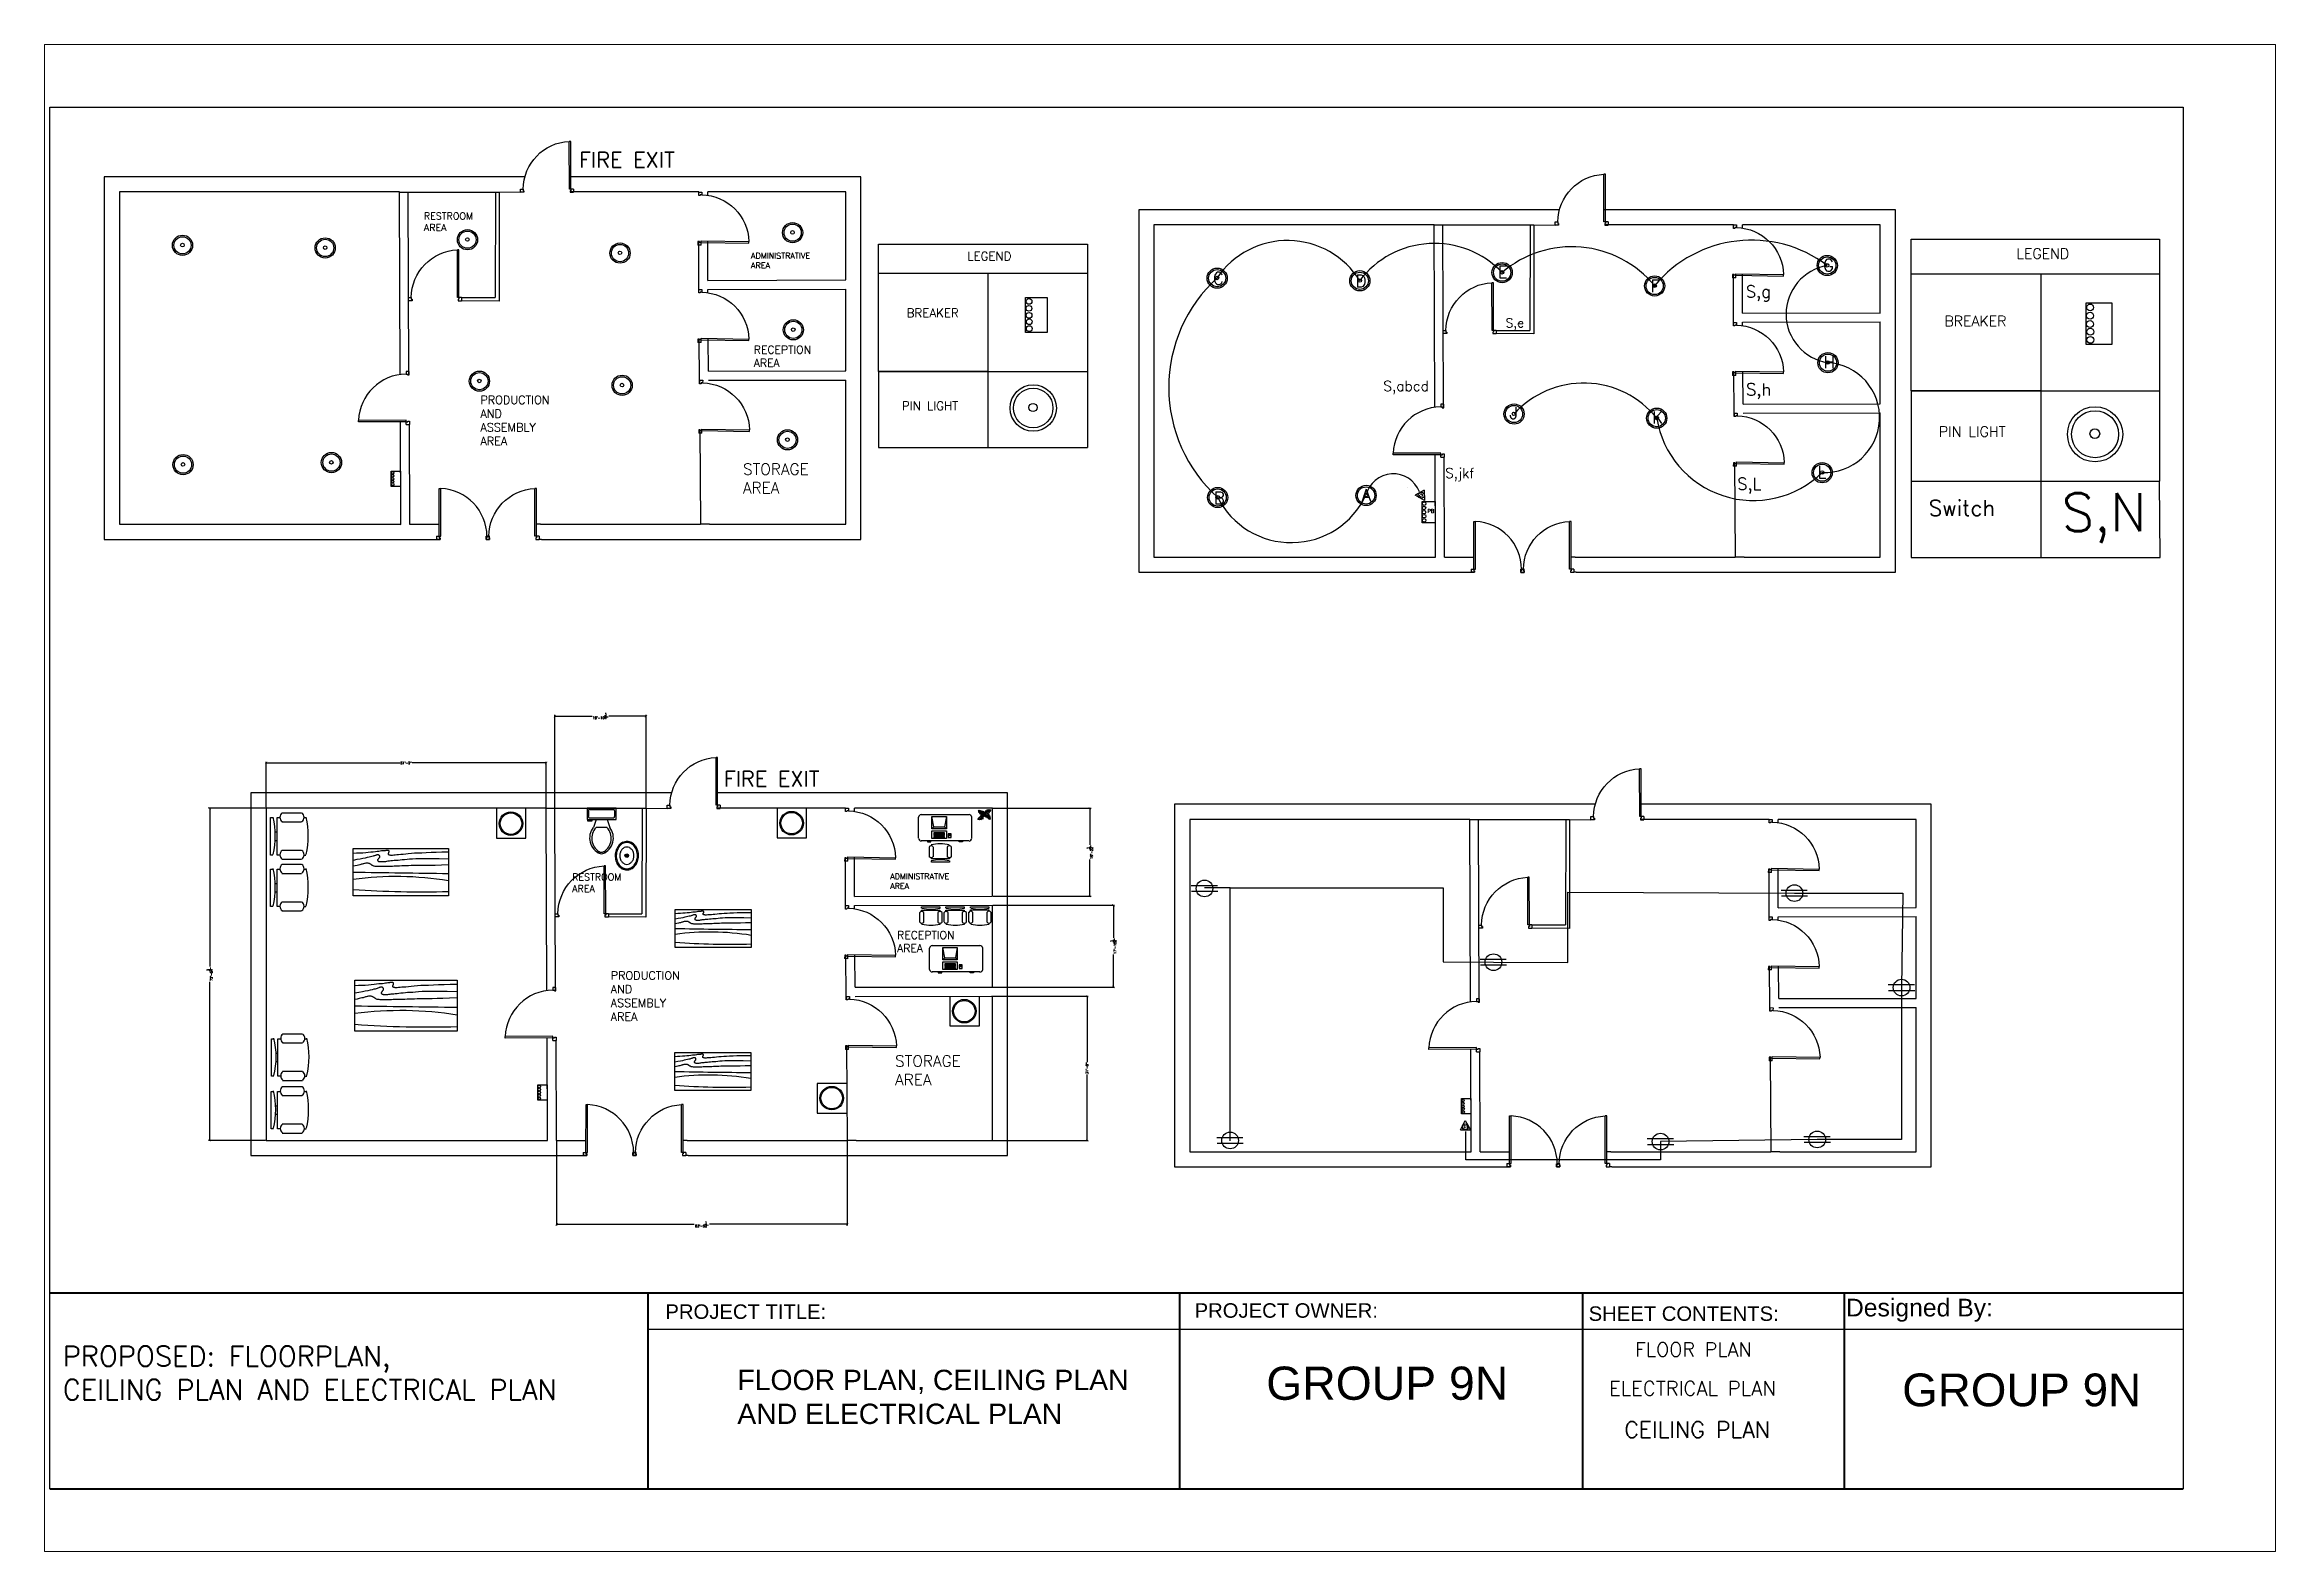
# Paper-space layout 'Layout1' of a CAD drawing. Header units: inches, sheet in millimetres. Extents: x 0 to 410, y 0 to 277.
# The model-space entities are those that its viewports show. They can reach past a viewport. Long polylines and large blocks are cut down to what shows.
import ezdxf

# ---------------------------------------------------------------- set-up
doc = ezdxf.new("R2010")
doc.units = ezdxf.units.IN
for name, color, linetype in [('PDF_0', 7, 'Continuous'), ('PDF_Text', 7, 'Continuous'), ('WINDOW', 2, 'Continuous')]:
    doc.layers.add(name, color=color, linetype=linetype)
doc.styles.add('PDF ArialMT', font='arial.ttf')
doc.styles.get("Standard").update_dxf_attribs({"font": 'simplex.shx'})
doc.dimstyles.new('duy', dxfattribs={"dimscale": 2.5, "dimtxt": 2.5, "dimasz": 2.5, "dimexe": 1.25, "dimexo": 0.625, "dimtad": 0, "dimlunit": 4, "dimtxsty": 'Standard', "dimblk": 'ARCHTICK', "dimcen": 2.5, "dimadec": 0, "dimazin": 0, "dimtfac": 1, "dimtmove": 0, "dimatfit": 3, "dimfxl": 1, "dimarcsym": 0})

psp = doc.layouts.get("Layout1")

msp = doc.modelspace()

# ---------------------------------------------------------------- texts
at = {"color": 11, "true_color": 0xf27172, "attachment_point": 1}
for s, width, gutter_width, insert, char_height in [('FIRE EXIT', 659.92048, 201.565, (21260.602, 10467.09), 40.313), ('RESTROOM AREA', 12.32397, 91.209, (20853.975, 10309.289), 18.24182), ('ADMINISTRATIVE AREA', 134.61055, 76.14, (21711.291, 10203.449), 15.22799), ('RECEPTION AREA', 18.43249, 103.597, (21718.626, 9959.858), 20.71931), ('                      PRODUCTION AND ASSEMBLY AREA', 15.32856, 107.902, (21001.916, 9828.784), 21.58046), ('STORAGE AREA', 253.61009, 146.581, (21690.155, 9651.022), 29.31623), ('FIRE EXIT', 659.92048, 201.565, (21639.94, 8845.112), 40.313), ('RESTROOM AREA', 12.32397, 91.209, (21242.527, 8576.877), 18.24182), ('ADMINISTRATIVE AREA', 134.61055, 76.14, (22075.85, 8576.916), 15.22799), ('RECEPTION AREA', 18.43249, 103.597, (22094.236, 8425.909), 20.71931), ('                      PRODUCTION AND ASSEMBLY AREA', 15.32856, 107.902, (21343.36, 8320.467), 21.58046), ('STORAGE AREA', 253.61009, 146.581, (22088.716, 8100.085), 29.31623)]:
    msp.add_mtext_dynamic_manual_height_columns(s, width=width, gutter_width=gutter_width, heights=[0], dxfattribs=dict(at, insert=insert, char_height=char_height))
at = {"color": 85, "true_color": 0x58ba48, "attachment_point": 1}
for width, gutter_width, insert, char_height in [(305.75703, 113.743, (22277.653, 10205.977), 22.7486), (363.78034, 135.328, (25027.292, 10214.791), 27.0656)]:
    msp.add_mtext_dynamic_manual_height_columns('LEGEND', width=width, gutter_width=gutter_width, heights=[0], dxfattribs=dict(at, insert=insert, char_height=char_height))
at = {"color": 18, "true_color": 0x000000, "char_height": 31.934, "attachment_point": 1}
for s, insert in [('G', (24520.146, 10187.071)), ('C', (22921.341, 10152.401)), ('D', (23295.304, 10145.762)), ('E', (23667.592, 10169.581)), ('F', (24067.815, 10132.447)), ('H', (24521.227, 9932.679)), ('J', (23698.747, 9799.336)), ('K', (24072.69, 9788.04)), ('L', (24505.592, 9644.965)), ('B', (22923.688, 9576.855)), ('A', (23310.834, 9584.506))]:
    msp.add_mtext(s, dxfattribs=dict(at, insert=insert))
at = {"color": 18, "true_color": 0x000000, "attachment_point": 1}
for s, width, gutter_width, insert, char_height in [('S,g', 239.47147, 156.567, (24317.996, 10117.936), 31.3134), ('BREAKER', 154.56108, 113.743, (22119.041, 10057.406), 22.7486), ('S,e', 145.29995, 117.771, (23688.441, 10031.599), 23.5543), ('BREAKER', 183.89204, 135.328, (24838.579, 10038.026), 27.0656), ('S,abcd', 458.41653, 132.696, (23368.019, 9867.6), 26.5392), ('S,h', 239.47147, 156.567, (24318.521, 9861.278), 31.3134), ('PIN LIGHT', 165.40846, 113.743, (22106.689, 9813.93), 22.7486), ('PIN LIGHT', 196.79792, 135.328, (24823.884, 9748.346), 27.0656), ('S,jkf', 279.75332, 128.92, (23530.391, 9639.076), 25.7839), ('S,L', 239.47147, 156.567, (24295.381, 9613.846), 31.3134), ('PB', 44.98402, 49.566, (23483.748, 9531.588), 9.9132), ('Switch', 278.34337, 204.835, (24797.452, 9555.041), 40.9671), ('S,N', 11.08485, 496.788, (25145.629, 9573.349), 99.3576), ('PROPOSED: FLOORPLAN, \\PCEILING PLAN AND ELECTRICAL PLAN', 1904.90065, 262.922, (19907.703, 7338.237), 52.58436), ('FLOOR PLAN', 968.56243, 183.658, (24027.524, 7348.073), 36.7316), ('ELECTRICAL PLAN', 1388.46437, 188.183, (23959.439, 7246.255), 37.63665), ('CEILING PLAN', 1692.87985, 212.37, (23999.418, 7140.637), 42.474)]:
    msp.add_mtext_dynamic_manual_height_columns(s, width=width, gutter_width=gutter_width, heights=[0], dxfattribs=dict(at, insert=insert, char_height=char_height))
at = {"color": 18, "true_color": 0x000000, "char_height": 6.2306, "attachment_point": 1}
for insert, rotation in [((23472.716, 9567.25), 209.2311247), ((23578.879, 7916.311), 359.5863459)]:
    msp.add_mtext_dynamic_manual_height_columns('C1', width=6.4903, gutter_width=31.153, heights=[0], dxfattribs=dict(at, insert=insert, rotation=rotation))
at = {"layer": 'PDF_Text', "attachment_point": 4, "style": 'PDF ArialMT'}
for s, insert, char_height in [('PROJECT TITLE:', (21486.817, 7428.478), 37.98162), ('PROJECT OWNER:', (22873.602, 7431.428), 37.98162), ('SHEET CONTENTS:', (23906.071, 7423.234), 37.98162), ('Designed By:', (24580.26, 7432.357), 46.38017), ('FLOOR PLAN, CEILING PLAN \\PAND ELECTRICAL PLAN', (21675.283, 7204.954), 53.25628), ('GROUP 9N', (23061.285, 7240.551), 86.8902), ('GROUP 9N', (24727.759, 7223.03), 85.7964)]:
    msp.add_mtext(s, dxfattribs=dict(at, insert=insert, char_height=char_height))

# ---------------------------------------------------------------- blocks, each defined once
blk = doc.blocks.new('DR_UKF1')
for p, q in [((0, 0), (0, 1)), ((0, 1), (0, 0)), ((0, 1), (0, 1)), ((0, 1), (0, 1)), ((0, 1), (0, 1)), ((0, 0), (0, 0)), ((0, 0), (0, 0)), ((0, 0), (0, 0)), ((0, 0), (0, 0)), ((0, 0), (0, 0)), ((0, 0), (0, 0)), ((0, 0), (0, 0)), ((0, 0), (0, 0)), ((0, 0), (0, 0)), ((0, 0), (0, 0)), ((0, 0), (0, 0)), ((0, 0), (0, 0)), ((0, 0), (0, 0)), ((0, 0), (0, 0)), ((0, 0), (0, 0))]:
    blk.add_line(p, q)
blk.add_arc((0, 0), 0.833, 359.9283, 92.866)
blk = doc.blocks.new('DR_D01')
for p, q in [((-0.45, 0.93), (-0.42, 0.93)), ((-0.45, 0.03), (-0.45, 0.93)), ((-0.42, 0.03), (-0.42, 0.93)), ((-0.5, 0.03), (-0.42, 0.03)), ((-0.5, 0.03), (-0.5, -0.03)), ((-0.45, 0.03), (-0.45, 0)), ((-0.45, 0), (-0.435, 0)), ((-0.435, 0), (-0.435, -0.03)), ((0.435, 0), (0.435, -0.03)), ((0.45, 0), (0.435, 0)), ((0.45, 0.03), (0.45, 0)), ((0.5, 0.03), (0.45, 0.03)), ((0.5, -0.03), (0.5, 0.03)), ((-0.435, -0.03), (-0.5, -0.03)), ((0.435, -0.03), (0.5, -0.03))]:
    blk.add_line(p, q)
blk.add_arc((-0.46, 0.021), 0.91, 0.5915, 87.4664)
blk = doc.blocks.new('_ArchTick')
at = {"color": 0, "linetype": 'ByBlock', "const_width": 0.15}
blk.add_lwpolyline([(-0.5, -0.5), (0.5, 0.5)], dxfattribs=at)
blk = doc.blocks.new('*D51')
at = {"color": 0, "lineweight": -2, "transparency": 16777216}
for p, q in [((20438.8, 8748.3), (20289.5, 8748.3)), ((20292.6, 8748.3), (20292.6, 8332.9)), ((20292.6, 7877.5), (20292.6, 8292.9)), ((20438.8, 7877.5), (20289.5, 7877.5))]:
    blk.add_line(p, q, dxfattribs=at)
at = {"layer": 'Defpoints', "color": 0, "transparency": 16777216}
for p in [(20440.4, 8748.3), (20292.6, 7877.5), (20440.4, 7877.5)]:
    blk.add_point(p, dxfattribs=at)
at = {"color": 0, "lineweight": -2, "transparency": 16777216, "xscale": 6.25, "yscale": 6.25, "zscale": 6.25}
for p, rotation in [((20292.6, 8748.3), 90), ((20292.6, 7877.5), 270)]:
    blk.add_blockref('_ArchTick', p, dxfattribs=dict(at, rotation=rotation))
at = {"color": 0, "transparency": 16777216, "insert": (20292.6, 8312.9), "char_height": 6.25, "attachment_point": 5, "rotation": 90}
blk.add_mtext('72\'-6{\\H1x;\\S3/4;}"', dxfattribs=at)
blk = doc.blocks.new('*D52')
at = {"color": 0, "lineweight": -2, "transparency": 16777216}
for p, q in [((20440.4, 8749.8), (20440.4, 8869.6)), ((20440.4, 8866.5), (20791, 8866.5)), ((21174.3, 8866.5), (20823.6, 8866.5)), ((21174.3, 8749.5), (21174.3, 8869.6))]:
    blk.add_line(p, q, dxfattribs=at)
at = {"layer": 'Defpoints', "color": 0, "transparency": 16777216}
for p in [(21174.3, 8866.5), (20440.4, 8748.3), (21174.3, 8748)]:
    blk.add_point(p, dxfattribs=at)
at = {"color": 0, "lineweight": -2, "transparency": 16777216, "xscale": 6.25, "yscale": 6.25, "zscale": 6.25, "rotation": 180}
blk.add_blockref('_ArchTick', (20440.4, 8866.5), dxfattribs=at)
at = {"color": 0, "lineweight": -2, "transparency": 16777216, "xscale": 6.25, "yscale": 6.25, "zscale": 6.25}
blk.add_blockref('_ArchTick', (21174.3, 8866.5), dxfattribs=at)
at = {"color": 0, "transparency": 16777216, "insert": (20807.3, 8866.5), "char_height": 6.25, "attachment_point": 5}
blk.add_mtext('61\'-2"', dxfattribs=at)
blk = doc.blocks.new('*D53')
at = {"color": 0, "lineweight": -2, "transparency": 16777216}
for p, q in [((21197.1, 8749.5), (21197.1, 8992.3)), ((21197.1, 8989.2), (21294.8, 8989.2)), ((21436, 8989.2), (21338.4, 8989.2)), ((21436, 8749.1), (21436, 8992.3))]:
    blk.add_line(p, q, dxfattribs=at)
at = {"layer": 'Defpoints', "color": 0, "transparency": 16777216}
for p in [(21436, 8989.2), (21197.1, 8748), (21436, 8747.6)]:
    blk.add_point(p, dxfattribs=at)
at = {"color": 0, "lineweight": -2, "transparency": 16777216, "xscale": 6.25, "yscale": 6.25, "zscale": 6.25, "rotation": 180}
blk.add_blockref('_ArchTick', (21197.1, 8989.2), dxfattribs=at)
at = {"color": 0, "lineweight": -2, "transparency": 16777216, "xscale": 6.25, "yscale": 6.25, "zscale": 6.25}
blk.add_blockref('_ArchTick', (21436, 8989.2), dxfattribs=at)
at = {"color": 0, "transparency": 16777216, "insert": (21316.6, 8989.2), "char_height": 6.25, "attachment_point": 5}
blk.add_mtext('19\'-10{\\H1x;\\S3/4;}"', dxfattribs=at)
blk = doc.blocks.new('*D54')
at = {"color": 0, "lineweight": -2, "transparency": 16777216}
for p, q in [((21201.7, 7875.9), (21201.7, 7654.4)), ((21963.2, 7876.1), (21963.2, 7654.4)), ((21201.7, 7657.6), (21562.6, 7657.6)), ((21963.2, 7657.6), (21602.3, 7657.6))]:
    blk.add_line(p, q, dxfattribs=at)
at = {"layer": 'Defpoints', "color": 0, "transparency": 16777216}
for p in [(21201.7, 7877.5), (21963.2, 7877.6), (21963.2, 7657.6)]:
    blk.add_point(p, dxfattribs=at)
at = {"color": 0, "lineweight": -2, "transparency": 16777216, "xscale": 6.25, "yscale": 6.25, "zscale": 6.25, "rotation": 180}
blk.add_blockref('_ArchTick', (21201.7, 7657.6), dxfattribs=at)
at = {"color": 0, "lineweight": -2, "transparency": 16777216, "xscale": 6.25, "yscale": 6.25, "zscale": 6.25}
blk.add_blockref('_ArchTick', (21963.2, 7657.6), dxfattribs=at)
at = {"color": 0, "transparency": 16777216, "insert": (21582.4, 7657.6), "char_height": 6.25, "attachment_point": 5}
blk.add_mtext('63\'-5{\\H1x;\\S1/2;}"', dxfattribs=at)
blk = doc.blocks.new('*D55')
at = {"color": 0, "lineweight": -2, "transparency": 16777216}
for p, q in [((22345.2, 8255.6), (22594.9, 8255.6)), ((22591.8, 8255.6), (22591.8, 8082.8)), ((22591.8, 7877.5), (22591.8, 8050.2)), ((22345.2, 7877.5), (22594.9, 7877.5))]:
    blk.add_line(p, q, dxfattribs=at)
at = {"layer": 'Defpoints', "color": 0, "transparency": 16777216}
for p in [(22343.7, 8255.6), (22591.8, 8255.6), (22343.7, 7877.5)]:
    blk.add_point(p, dxfattribs=at)
at = {"color": 0, "lineweight": -2, "transparency": 16777216, "xscale": 6.25, "yscale": 6.25, "zscale": 6.25}
for p, rotation in [((22591.8, 8255.6), 90), ((22591.8, 7877.5), 270)]:
    blk.add_blockref('_ArchTick', p, dxfattribs=dict(at, rotation=rotation))
at = {"color": 0, "transparency": 16777216, "insert": (22591.8, 8066.5), "char_height": 6.25, "attachment_point": 5, "rotation": 90}
blk.add_mtext('31\'-6"', dxfattribs=at)
blk = doc.blocks.new('*D56')
at = {"color": 0, "lineweight": -2, "transparency": 16777216}
for p, q in [((22345.6, 8493.8), (22664, 8493.8)), ((22660.9, 8493.8), (22660.9, 8408.3)), ((22660.9, 8279.4), (22660.9, 8364.9)), ((22345.2, 8279.4), (22664, 8279.4))]:
    blk.add_line(p, q, dxfattribs=at)
at = {"layer": 'Defpoints', "color": 0, "transparency": 16777216}
for p in [(22344.1, 8493.8), (22660.9, 8493.8), (22343.7, 8279.4)]:
    blk.add_point(p, dxfattribs=at)
at = {"color": 0, "lineweight": -2, "transparency": 16777216, "xscale": 6.25, "yscale": 6.25, "zscale": 6.25}
for p, rotation in [((22660.9, 8493.8), 90), ((22660.9, 8279.4), 270)]:
    blk.add_blockref('_ArchTick', p, dxfattribs=dict(at, rotation=rotation))
at = {"color": 0, "transparency": 16777216, "insert": (22660.9, 8386.6), "char_height": 6.25, "attachment_point": 5, "rotation": 90}
blk.add_mtext('17\'-10{\\H1x;\\S1/2;}"', dxfattribs=at)
blk = doc.blocks.new('*D57')
at = {"color": 0, "lineweight": -2, "transparency": 16777216}
for p, q in [((22345.2, 8748.3), (22602.1, 8748.3)), ((22599, 8748.3), (22599, 8652.2)), ((22599, 8517.6), (22599, 8613.7)), ((22345.6, 8517.6), (22602.1, 8517.6))]:
    blk.add_line(p, q, dxfattribs=at)
at = {"layer": 'Defpoints', "color": 0, "transparency": 16777216}
for p in [(22343.7, 8748.3), (22599, 8748.3), (22344, 8517.6)]:
    blk.add_point(p, dxfattribs=at)
at = {"color": 0, "lineweight": -2, "transparency": 16777216, "xscale": 6.25, "yscale": 6.25, "zscale": 6.25}
for p, rotation in [((22599, 8748.3), 90), ((22599, 8517.6), 270)]:
    blk.add_blockref('_ArchTick', p, dxfattribs=dict(at, rotation=rotation))
at = {"color": 0, "transparency": 16777216, "insert": (22599, 8633), "char_height": 6.25, "attachment_point": 5, "rotation": 90}
blk.add_mtext('19\'-2{\\H1x;\\S1/2;}"', dxfattribs=at)

# ---------------------------------------------------------------- dimensions: what is measured, and where the dimension line sits
at = {"color": 85, "true_color": 0x58ba48}
for base, p1, p2, picture, middle in [((21435.975, 8989.169), (21197.148, 8747.981), (21435.975, 8747.575), '*D53', (21316.561, 8989.169)), ((21174.269, 8866.495), (20440.353, 8748.264), (21174.269, 8747.981), '*D52', (20807.311, 8866.495)), ((21963.192, 7657.57), (21201.683, 7877.492), (21963.192, 7877.616), '*D54', (21582.437, 7657.57))]:
    dim = msp.add_linear_dim(base=base, p1=p1, p2=p2, dimstyle='duy', dxfattribs=at)
    dim.commit()
    dim.dimension.update_dxf_attribs({"geometry": picture, "text_midpoint": middle})
for base, p1, p2, picture, middle in [((20292.58, 7877.492), (20440.353, 8748.264), (20440.353, 7877.492), '*D51', (20292.58, 8312.878)), ((22598.9884, 8748.2637), (22344.0018, 8517.6388), (22343.6798, 8748.2637), '*D57', (22598.9884, 8632.9513)), ((22660.91, 8493.847), (22343.68, 8279.353), (22344.063, 8493.847), '*D56', (22660.91, 8386.6)), ((22591.75, 8255.561), (22343.68, 7877.492), (22343.68, 8255.561), '*D55', (22591.75, 8066.527))]:
    dim = msp.add_linear_dim(base=base, p1=p1, p2=p2, angle=90, dimstyle='duy', dxfattribs=at)
    dim.commit()
    dim.dimension.update_dxf_attribs({"geometry": picture, "text_midpoint": middle})

# ---------------------------------------------------------------- linework, layer by layer
for p, q in [((20789.829, 10362.564), (20789.827, 10362.847)), ((20789.827, 10362.847), (21107.225, 10362.011)), ((20791.818, 9884.518), (20789.829, 10362.564)), ((20789.829, 10362.564), (21051.536, 10362.564)), ((20814.696, 9884.613), (20812.707, 10362.659)), ((21041.623, 10362.588), (21040.967, 10086.213)), ((21051.536, 10362.564), (21050.859, 10077.066)), ((21574.201, 10362.724), (21574.201, 10362.847)), ((21574.201, 10353.69), (21574.201, 10362.724)), ((21597.992, 10362.724), (21597.992, 10362.847)), ((21597.992, 10354.281), (21597.992, 10362.724)), ((21597.992, 10362.724), (21597.992, 10362.724)), ((21574.201, 10107.433), (21574.201, 10232.773)), ((21597.992, 10131.287), (21597.992, 10234.49)), ((23501.034, 10276.435), (23501.033, 10276.717)), ((23501.033, 10276.717), (23818.43, 10275.882)), ((23503.023, 9798.388), (23501.034, 10276.435)), ((23501.034, 10276.435), (23762.742, 10276.435)), ((23525.902, 9798.484), (23523.913, 10276.53)), ((23752.828, 10276.458), (23752.173, 10000.084)), ((23762.742, 10276.435), (23762.065, 9990.937)), ((24285.406, 10276.595), (24285.406, 10276.717)), ((24285.406, 10267.561), (24285.406, 10276.595)), ((24309.198, 10276.595), (24309.198, 10276.717)), ((24309.198, 10268.152), (24309.198, 10276.595)), ((24309.198, 10276.595), (24309.198, 10276.595)), ((21574.139, 10131.225), (21574.201, 10131.225)), ((21597.992, 10131.287), (21959.562, 10132.222)), ((24285.406, 10021.304), (24285.406, 10146.644)), ((24309.198, 10045.157), (24309.198, 10148.36)), ((20952.854, 10086.213), (21040.967, 10086.213)), ((21050.859, 10077.066), (20952.861, 10077.875)), ((21040.946, 10077.148), (21040.946, 10077.089)), ((21574.276, 10098.3), (21574.201, 10107.433)), ((21598.064, 10098.881), (21597.991, 10107.63)), ((21597.992, 10107.495), (21959.623, 10108.43)), ((21597.992, 10107.433), (21597.992, 10107.532)), ((23664.06, 10000.084), (23752.173, 10000.084)), ((24285.345, 10045.095), (24285.406, 10045.096)), ((24285.482, 10012.17), (24285.406, 10021.304)), ((24309.269, 10012.752), (24309.197, 10021.501)), ((24309.198, 10045.157), (24670.767, 10046.092)), ((24309.198, 10021.366), (24670.829, 10022.301)), ((24309.198, 10021.304), (24309.198, 10021.402)), ((21576.17, 9869.526), (21575.277, 9977.367)), ((21599.765, 9893.356), (21599.055, 9979.084)), ((23762.065, 9990.937), (23664.067, 9991.746)), ((23752.152, 9991.018), (23752.151, 9990.96)), ((21599.765, 9893.356), (21956.796, 9893.936)), ((21956.796, 9893.936), (21959.24, 9893.936)), ((24287.375, 9783.396), (24286.483, 9891.238)), ((24310.97, 9807.226), (24310.261, 9892.955)), ((21576.169, 9869.65), (21576.231, 9860.491)), ((21576.17, 9869.526), (21576.231, 9860.491)), ((21599.962, 9869.564), (21956.834, 9870.144)), ((21956.834, 9870.144), (21959.24, 9870.144)), ((24287.374, 9783.52), (24287.437, 9774.361)), ((24287.375, 9783.396), (24287.437, 9774.361)), ((24310.97, 9807.226), (24668.001, 9807.806)), ((24311.167, 9783.435), (24668.04, 9784.015)), ((24668.001, 9807.806), (24670.445, 9807.806)), ((24668.04, 9784.015), (24670.445, 9784.015)), ((20793.452, 9491.8), (20792.334, 9760.55)), ((20817.243, 9492.075), (20816.017, 9753.683)), ((21577.059, 9739.561), (21578.752, 9492.075)), ((21577.059, 9739.561), (21578.751, 9492.199)), ((23504.658, 9405.67), (23503.539, 9674.42)), ((23528.448, 9405.945), (23527.223, 9667.554)), ((24288.264, 9653.432), (24289.958, 9405.945)), ((24288.264, 9653.432), (24289.957, 9406.07)), ((20055.913, 9492.075), (20793.452, 9491.904)), ((20817.244, 9491.899), (20817.243, 9492.075)), ((21159.759, 9492.075), (21149.04, 9492.075)), ((21602.544, 9492.075), (21578.752, 9492.075)), ((21602.543, 9492.238), (21602.544, 9492.075)), ((21161.904, 9452.422), (21156.049, 9452.422)), ((22767.118, 9405.945), (23504.657, 9405.775)), ((23528.449, 9405.769), (23528.448, 9405.945)), ((23870.965, 9405.945), (23860.246, 9405.945)), ((23873.11, 9366.293), (23867.255, 9366.293)), ((24313.75, 9405.945), (24289.958, 9405.945)), ((24313.749, 9406.108), (24313.75, 9405.945)), ((21174.269, 8747.981), (21174.268, 8748.264)), ((21174.268, 8748.264), (21491.665, 8747.428)), ((21176.258, 8269.935), (21174.269, 8747.981)), ((21174.269, 8747.981), (21435.976, 8747.981)), ((21199.137, 8270.03), (21197.147, 8748.076)), ((21426.063, 8748.005), (21425.408, 8471.63)), ((21435.976, 8747.981), (21435.299, 8462.483)), ((21958.641, 8748.141), (21958.641, 8748.264)), ((21958.641, 8739.107), (21958.641, 8748.141)), ((21982.433, 8748.141), (21982.433, 8748.264)), ((21982.433, 8739.698), (21982.433, 8748.141)), ((21982.433, 8748.141), (21982.433, 8748.141)), ((23594.607, 8718.342), (23594.606, 8718.625)), ((23594.606, 8718.625), (23912.003, 8717.79)), ((23596.596, 8240.296), (23594.607, 8718.342)), ((23594.607, 8718.342), (23856.314, 8718.342)), ((23619.475, 8240.391), (23617.485, 8718.438)), ((23846.401, 8718.366), (23845.746, 8441.992)), ((23856.314, 8718.342), (23855.637, 8432.844)), ((24378.979, 8718.502), (24378.979, 8718.625)), ((24378.979, 8709.468), (24378.979, 8718.502)), ((24402.771, 8718.502), (24402.771, 8718.625)), ((24402.771, 8710.059), (24402.771, 8718.502)), ((24402.771, 8718.502), (24402.771, 8718.502)), ((21958.641, 8492.85), (21958.641, 8618.19)), ((21982.433, 8516.704), (21982.433, 8619.907)), ((24378.979, 8463.212), (24378.979, 8588.551)), ((24402.771, 8487.065), (24402.771, 8590.268)), ((21958.579, 8516.642), (21958.641, 8516.642)), ((21958.717, 8483.717), (21958.641, 8492.85)), ((21982.504, 8484.298), (21982.432, 8493.047)), ((21982.433, 8516.704), (22344.002, 8517.639)), ((21982.433, 8492.912), (22344.063, 8493.847)), ((21982.433, 8492.85), (21982.433, 8492.949)), ((24378.917, 8487.003), (24378.979, 8487.003)), ((24402.771, 8487.065), (24764.34, 8488)), ((21337.294, 8471.63), (21425.408, 8471.63)), ((21435.299, 8462.483), (21337.301, 8463.292)), ((21425.386, 8462.565), (21425.386, 8462.506)), ((23757.632, 8441.992), (23845.746, 8441.992)), ((23855.637, 8432.844), (23757.639, 8433.654)), ((23845.724, 8432.926), (23845.724, 8432.868)), ((24379.055, 8454.078), (24378.979, 8463.212)), ((24402.842, 8454.66), (24402.77, 8463.408)), ((24402.771, 8463.273), (24764.401, 8464.209)), ((24402.771, 8463.212), (24402.771, 8463.31)), ((21960.61, 8254.943), (21959.717, 8362.784)), ((21984.205, 8278.773), (21983.496, 8364.501)), ((24380.948, 8225.304), (24380.055, 8333.145)), ((24404.543, 8249.134), (24403.834, 8334.863)), ((21960.609, 8255.067), (21960.672, 8245.908)), ((21960.61, 8254.943), (21960.672, 8245.908)), ((21984.205, 8278.773), (22341.236, 8279.353)), ((21984.402, 8254.981), (22341.275, 8255.561)), ((22341.236, 8279.353), (22343.68, 8279.353)), ((22341.275, 8255.561), (22343.68, 8255.561)), ((24404.543, 8249.134), (24761.574, 8249.714)), ((24761.574, 8249.714), (24764.018, 8249.714)), ((24380.947, 8225.428), (24381.01, 8216.269)), ((24380.948, 8225.304), (24381.01, 8216.269)), ((24404.74, 8225.343), (24761.613, 8225.923)), ((24761.613, 8225.923), (24764.018, 8225.923)), ((21177.892, 7877.217), (21176.774, 8145.967)), ((21201.683, 7877.492), (21200.458, 8139.1)), ((21961.499, 8124.978), (21963.192, 7877.492)), ((21961.499, 8124.978), (21963.192, 7877.616)), ((23598.23, 7847.578), (23597.112, 8116.328)), ((23622.021, 7847.853), (23620.796, 8109.461)), ((24381.837, 8095.339), (24383.53, 7847.853)), ((24381.837, 8095.339), (24383.53, 7847.977)), ((20440.353, 7877.492), (21177.892, 7877.321)), ((21201.684, 7877.316), (21201.683, 7877.492)), ((21544.199, 7877.492), (21533.48, 7877.492)), ((21546.344, 7837.839), (21540.489, 7837.839)), ((21986.985, 7877.492), (21963.192, 7877.492)), ((21986.983, 7877.655), (21986.985, 7877.492)), ((22860.691, 7847.853), (23598.23, 7847.682)), ((23622.022, 7847.677), (23622.021, 7847.853)), ((23964.537, 7847.853), (23953.818, 7847.853)), ((24407.323, 7847.853), (24383.53, 7847.853)), ((24407.321, 7848.016), (24407.323, 7847.853)), ((23966.682, 7808.2), (23960.827, 7808.2))]:
    msp.add_line(p, q)
at = {"color": 85, "true_color": 0x58ba48}
for p, q in [((24751.18, 10148.274), (24751.18, 10239.217)), ((24751.18, 10239.217), (24751.18, 10239.217)), ((24751.18, 10239.217), (25402.177, 10239.217)), ((25402.177, 10239.217), (25402.177, 10239.217)), ((25402.177, 10239.217), (25402.177, 10148.274)), ((22045.581, 10150.07), (22045.581, 10226.507)), ((22045.581, 10226.507), (22592.744, 10226.507)), ((22592.744, 10226.507), (22592.744, 10226.507)), ((22592.744, 10226.507), (22592.744, 10150.07)), ((22045.581, 10150.07), (22331.57, 10150.07)), ((22045.581, 9892.592), (22045.581, 10150.07)), ((22331.57, 10150.07), (22331.57, 9892.592)), ((22331.57, 10150.07), (22592.791, 10150.07)), ((22331.57, 10150.07), (22331.57, 9693.29)), ((22592.791, 10150.07), (22592.791, 9693.29)), ((24751.18, 10148.274), (25091.441, 10148.274)), ((24751.18, 9841.935), (24751.18, 10148.274)), ((25091.441, 10148.274), (25091.441, 9841.935)), ((25091.441, 10148.274), (25402.233, 10148.274)), ((25091.441, 10148.274), (25091.441, 9604.812)), ((25402.233, 10148.274), (25402.233, 9604.812)), ((22045.581, 9892.592), (22045.581, 9693.29)), ((22331.57, 9892.592), (22045.581, 9892.592)), ((22045.581, 9892.592), (22592.791, 9892.592)), ((24751.18, 9841.935), (24751.18, 9604.812)), ((25091.441, 9841.935), (24751.18, 9841.935)), ((24751.18, 9841.935), (25402.233, 9841.935)), ((22045.581, 9693.29), (22592.791, 9693.29)), ((23430.543, 9587.472), (23430.543, 9587.472)), ((24751.18, 9604.812), (25402.233, 9604.812)), ((24751.18, 9604.812), (24751.18, 9404.885)), ((25091.441, 9604.812), (25091.441, 9404.885)), ((25403.402, 9404.885), (25402.233, 9604.812)), ((24751.18, 9404.885), (24751.18, 9404.885)), ((24751.18, 9404.885), (25403.402, 9404.885)), ((22966.682, 8539.049), (22899.484, 8539.049)), ((22966.682, 7876.699), (22966.682, 8539.049)), ((22966.682, 8539.049), (23524.996, 8539.049)), ((23524.996, 8539.049), (23524.996, 8345.162)), ((23851.508, 8343.412), (23851.508, 8527.6)), ((23851.508, 8527.6), (24445.248, 8525.519)), ((24445.248, 8525.519), (24729.226, 8525.519)), ((24729.226, 8525.519), (24726.105, 8277.906)), ((23524.996, 8345.162), (23656.651, 8344.456)), ((23656.651, 8344.456), (23851.508, 8343.412)), ((24726.105, 8277.906), (24726.105, 7880.139)), ((23583.85, 7882.792), (23583.85, 7900.939)), ((23583.85, 7826.504), (23583.85, 7882.792)), ((24505.023, 7879.85), (24094.42, 7874.361)), ((24094.42, 7874.361), (24094.42, 7826.504)), ((24726.105, 7880.139), (24505.023, 7879.85)), ((24094.42, 7826.504), (23583.85, 7826.504))]:
    msp.add_line(p, q, dxfattribs=at)
at = {"color": 240, "true_color": 0xed1f24}
for p, q in [((23474.852, 9581.299), (23451.673, 9568.328)), ((23476.023, 9554.088), (23451.673, 9568.328)), ((23474.852, 9581.299), (23476.023, 9554.088)), ((23570.073, 7905.158), (23582.515, 7929.386)), ((23570.073, 7905.158), (23596.635, 7904.966)), ((23582.515, 7929.386), (23596.635, 7904.966))]:
    msp.add_line(p, q, dxfattribs=at)
at = {"color": 242, "true_color": 0xcd2027}
for p, q in [((22864.626, 8545.836), (22933.232, 8545.836)), ((22865.431, 8530.387), (22934.037, 8530.387)), ((24410.389, 8533.652), (24478.995, 8533.652)), ((24411.194, 8518.202), (24479.8, 8518.202)), ((23621.793, 8352.589), (23690.399, 8352.589)), ((23622.598, 8337.14), (23691.204, 8337.14)), ((24691.246, 8286.038), (24759.852, 8286.038)), ((24692.051, 8270.589), (24760.657, 8270.589)), ((22931.68, 7885.335), (23000.286, 7885.335)), ((22932.485, 7869.886), (23001.091, 7869.886)), ((24059.561, 7882.494), (24128.167, 7882.494)), ((24060.366, 7867.044), (24128.972, 7867.044)), ((24470.165, 7887.983), (24538.771, 7887.983)), ((24470.97, 7872.533), (24539.576, 7872.533))]:
    msp.add_line(p, q, dxfattribs=at)
at = {"color": 18, "true_color": 0x000000}
for p, q in [((21440.771, 7478.095), (21440.771, 7382.571)), ((21440.771, 7382.571), (25464.285, 7382.571)), ((19873.449, 6964.176), (19873.449, 7234.358))]:
    msp.add_line(p, q, dxfattribs=at)
for points in [[(21118.634, 10402.499), (20016.26, 10402.499), (20016.26, 9452.422), (20896.179, 9452.422)], [(20789.827, 10362.847), (20055.913, 10362.847), (20055.913, 9492.075), (20793.451, 9492.075)], [(21161.904, 9452.422), (21998.892, 9452.422), (21998.892, 10402.499), (21235.042, 10402.499)], [(21574.201, 10362.847), (21237.16, 10362.847)], [(21959.24, 10132.221), (21959.24, 10362.847), (21597.992, 10362.847)], [(23829.84, 10316.37), (22727.466, 10316.37), (22727.466, 9366.293), (23607.384, 9366.293)], [(23873.11, 9366.293), (24710.098, 9366.293), (24710.098, 10316.37), (23946.248, 10316.37)], [(23501.033, 10276.717), (22767.118, 10276.717), (22767.118, 9405.945), (23504.657, 9405.945)], [(24285.406, 10276.717), (23948.365, 10276.717)], [(24670.445, 10046.092), (24670.445, 10276.717), (24309.198, 10276.717)], [(21959.24, 9893.936), (21959.24, 10108.429)], [(24670.445, 9807.806), (24670.445, 10022.3)], [(21602.544, 9492.075), (21959.24, 9492.075), (21959.24, 9870.144)], [(24313.75, 9405.945), (24670.445, 9405.945), (24670.445, 9784.015)], [(20817.243, 9492.075), (20894.169, 9492.075)], [(21159.759, 9492.075), (21578.752, 9492.075)], [(23528.448, 9405.945), (23605.375, 9405.945)], [(23870.965, 9405.945), (24289.958, 9405.945)], [(21503.075, 8787.916), (20400.701, 8787.916), (20400.701, 7837.839), (21280.619, 7837.839)], [(21546.344, 7837.839), (22383.332, 7837.839), (22383.332, 8787.916), (21619.482, 8787.916)], [(21174.268, 8748.264), (20440.353, 8748.264), (20440.353, 7877.492), (21177.891, 7877.492)], [(21958.641, 8748.264), (21621.6, 8748.264)], [(22343.68, 8517.638), (22343.68, 8748.264), (21982.433, 8748.264)], [(23923.413, 8758.278), (22821.038, 8758.278), (22821.038, 7808.2), (23700.957, 7808.2)], [(23594.606, 8718.625), (22860.691, 8718.625), (22860.691, 7847.853), (23598.229, 7847.853)], [(23966.682, 7808.2), (24803.67, 7808.2), (24803.67, 8758.278), (24039.82, 8758.278)], [(24378.979, 8718.625), (24041.938, 8718.625)], [(24764.018, 8487.999), (24764.018, 8718.625), (24402.771, 8718.625)], [(22343.68, 8279.353), (22343.68, 8493.846)], [(24764.018, 8249.714), (24764.018, 8464.208)], [(21986.985, 7877.492), (22343.68, 7877.492), (22343.68, 8255.561)], [(24407.323, 7847.853), (24764.018, 7847.853), (24764.018, 8225.923)], [(21201.683, 7877.492), (21278.61, 7877.492)], [(21544.199, 7877.492), (21963.192, 7877.492)], [(23622.021, 7847.853), (23698.948, 7847.853)], [(23964.537, 7847.853), (24383.53, 7847.853)]]:
    msp.add_lwpolyline(points)
at = {"color": 85, "true_color": 0x58ba48}
for points in [[(22430.851, 10086.008), (22487.241, 10086.008), (22487.241, 9994.353), (22430.851, 9994.353)], [(25209.562, 10072.056), (25276.652, 10072.056), (25276.652, 9963.008), (25209.562, 9963.008)], [(20768.219, 9631.25), (20792.792, 9631.25), (20792.792, 9591.31), (20768.219, 9591.31)], [(23469.424, 9552.079), (23503.883, 9552.079), (23503.883, 9496.069), (23469.424, 9496.069)], [(21152.095, 8023.102), (21176.668, 8023.102), (21176.668, 7983.162), (21152.095, 7983.162)], [(23572.997, 7987.028), (23597.57, 7987.028), (23597.57, 7947.088), (23572.997, 7947.088)]]:
    msp.add_lwpolyline(points, close=True, dxfattribs=at)
for centre, radius in [((20221.414, 10223.124), 26.49), ((20221.414, 10223.124), 22.557), ((20595.357, 10216.33), 26.49), ((20595.357, 10216.33), 22.557), ((20968.123, 10237.766), 26.49), ((20968.123, 10237.766), 22.557), ((20967.895, 10238.342), 4.667), ((21820.145, 10256.291), 26.49), ((21820.145, 10256.291), 22.557), ((21819.918, 10256.867), 4.667), ((20221.187, 10223.701), 4.667), ((20595.129, 10216.906), 4.667), ((21367.921, 10202.761), 26.49), ((21367.921, 10202.761), 22.557), ((21367.694, 10203.338), 4.667), ((23679.328, 10151.636), 26.49), ((23679.328, 10151.636), 22.557), ((24531.351, 10170.162), 26.49), ((24531.351, 10170.162), 22.557), ((24531.123, 10170.738), 4.667), ((22932.62, 10136.995), 26.49), ((22932.62, 10136.995), 22.557), ((22932.393, 10137.571), 4.667), ((23306.563, 10130.2), 26.49), ((23306.563, 10130.2), 22.557), ((23306.335, 10130.777), 4.667), ((23679.101, 10152.213), 4.667), ((24079.127, 10116.632), 26.49), ((24079.127, 10116.632), 22.557), ((24078.899, 10117.209), 4.667), ((22439.557, 10057.969), 7.55), ((22439.856, 10076.122), 7.55), ((25220.276, 10060.293), 8.983), ((21822.046, 10001.619), 26.49), ((21822.046, 10001.619), 22.557), ((21821.819, 10002.196), 4.667), ((22439.661, 10039.554), 7.55), ((22440.215, 10022.746), 7.55), ((22440.385, 10004.766), 7.55), ((25219.92, 10038.696), 8.983), ((25220.043, 10016.787), 8.983), ((25220.703, 9996.788), 8.983), ((24533.252, 9915.49), 26.49), ((24533.252, 9915.49), 22.557), ((25220.905, 9975.397), 8.983), ((20999.418, 9867.134), 26.49), ((20999.418, 9867.134), 22.557), ((21373.361, 9856.265), 26.49), ((24533.024, 9916.066), 4.667), ((20999.191, 9867.71), 4.667), ((21373.361, 9856.265), 22.557), ((21373.133, 9856.841), 4.667), ((22450.694, 9796.753), 60.789), ((22450.694, 9796.753), 51.764), ((22450.172, 9798.076), 10.709), ((23710.624, 9781.005), 26.49), ((23710.624, 9781.005), 22.557), ((23710.397, 9781.581), 4.667), ((24084.567, 9770.135), 26.49), ((24084.567, 9770.135), 22.557), ((24084.339, 9770.712), 4.667), ((25233.171, 9727.909), 72.325), ((25233.171, 9727.909), 61.587), ((21806.825, 9713.321), 26.49), ((21806.825, 9713.321), 22.557), ((21806.597, 9713.897), 4.667), ((25232.55, 9729.483), 12.741), ((20222.774, 9648.347), 26.49), ((20222.774, 9648.347), 22.557), ((20222.547, 9648.924), 4.667), ((20611.672, 9653.781), 26.49), ((20611.672, 9653.781), 22.557), ((20611.444, 9654.358), 4.667), ((24518.03, 9627.191), 26.49), ((24518.03, 9627.191), 22.557), ((20772.013, 9619.032), 3.29), ((20772.058, 9611.007), 3.29), ((20772.143, 9626.942), 3.29), ((20772.3, 9603.682), 3.29), ((20772.373, 9595.847), 3.29), ((22933.98, 9562.218), 26.49), ((23322.878, 9567.652), 26.49), ((23322.878, 9567.652), 22.557), ((24517.803, 9627.768), 4.667), ((22933.98, 9562.218), 22.557), ((22933.752, 9562.795), 4.667), ((23322.65, 9568.228), 4.667), ((23474.744, 9534.944), 4.614), ((23474.807, 9523.691), 4.614), ((23474.927, 9546.037), 4.614), ((23475.146, 9513.42), 4.614), ((23475.25, 9502.433), 4.614), ((21155.889, 8010.884), 3.29), ((21156.019, 8018.794), 3.29), ((21155.934, 8002.859), 3.29), ((21156.176, 7995.535), 3.29), ((21156.25, 7987.7), 3.29), ((23576.791, 7974.81), 3.29), ((23576.836, 7966.785), 3.29), ((23576.921, 7982.72), 3.29), ((23577.078, 7959.461), 3.29), ((23577.152, 7951.626), 3.29)]:
    msp.add_circle(centre, radius, dxfattribs=at)
at = {"color": 240, "true_color": 0xed1f24}
for centre in [(23467.525, 9568.109), (23582.966, 7912.997)]:
    msp.add_circle(centre, 7.78, dxfattribs=at)
at = {"color": 242, "true_color": 0xcd2027}
for centre in [(22899.484, 8537.703), (24445.248, 8525.519), (23656.651, 8344.456), (24726.105, 8277.906), (22966.538, 7877.202), (24094.42, 7874.361), (24505.023, 7879.85)]:
    msp.add_circle(centre, 21.835, dxfattribs=at)
at = {"color": 85, "true_color": 0x58ba48}
for centre, radius, start, end in [((23117.094, 10012.88), 222.851, 31.7661059, 145.9767085), ((24332.833, 9906.94), 329.689, 52.976908, 140.373674), ((23501.849, 9982.714), 245.252, 43.7192005, 142.8632147), ((23862.172, 9939.341), 280.181, 39.2550129, 130.7374664), ((23193.734, 9850.8), 387.992, 132.3436408, 227.9274828), ((24552.353, 10042.975), 128.909, 99.3765779, 261.4786424), ((24524.497, 9771.684), 144.072, 267.3369228, 86.5161463), ((23892.975, 9616.625), 245.505, 38.7030185, 137.9671872), ((24337.966, 9810.879), 256.654, 189.1342777, 314.4832018), ((23394.151, 9550.72), 73.613, 21.0285963, 166.2407054), ((23126.843, 9660.439), 216.433, 206.9887534, 334.7830796)]:
    msp.add_arc(centre, radius, start, end, dxfattribs=at)
at = {"layer": 'PDF_0', "lineweight": 25}
msp.add_lwpolyline([(19873.449, 10585.208), (25464.285, 10585.208), (25464.285, 6964.176), (19873.449, 6964.176)], close=True, dxfattribs=at)
at = {"layer": 'PDF_0', "color": 152, "lineweight": 25, "true_color": 0x2776bb}
for points in [[(20458.366, 8625.126), (20452.388, 8625.126), (20452.388, 8723.339), (20458.366, 8723.339)], [(20475.447, 8625.126), (20469.468, 8625.126), (20469.468, 8723.339), (20475.447, 8723.339)], [(20533.52, 8735.296), (20481.425, 8735.296)], [(20481.425, 8712.237), (20533.52, 8712.237)], [(20539.499, 8723.339), (20544.623, 8723.339)], [(21043.869, 8746.97), (21043.869, 8669.426), (21121.413, 8669.426), (21121.413, 8746.97)], [(21294.373, 8718.734), (21294.373, 8713.648), (21283.353, 8713.648), (21283.353, 8717.039), (21290.559, 8717.039), (21290.559, 8718.734)], [(21285.472, 8740.775), (21285.472, 8725.94)], [(21350.324, 8744.166), (21288.863, 8744.166)], [(21288.863, 8722.549), (21350.324, 8722.549)], [(21305.394, 8718.734), (21298.188, 8697.117)], [(21334.217, 8718.734), (21341.423, 8697.117)], [(21354.139, 8725.94), (21354.139, 8740.775)], [(21779.396, 8748.261), (21779.396, 8670.717), (21856.94, 8670.717), (21856.94, 8748.261)], [(22150.012, 8669.058), (22150.012, 8724.706)], [(22157.014, 8731.708), (22281.946, 8731.708)], [(22222.981, 8726.18), (22222.981, 8693.75), (22185.391, 8693.75), (22190.551, 8698.909), (22185.391, 8726.18), (22222.981, 8726.18), (22218.19, 8698.909)], [(22185.391, 8693.75), (22185.391, 8726.18)], [(22288.948, 8724.706), (22288.948, 8669.058)], [(22307.13, 8742.68), (22307.13, 8737.953), (22309.021, 8737.48), (22309.494, 8734.171), (22312.093, 8734.408), (22313.039, 8731.335), (22315.402, 8731.808), (22318.711, 8734.171), (22318.948, 8734.408), (22321.548, 8733.699), (22321.784, 8731.571), (22320.129, 8728.735), (22317.53, 8726.608), (22313.039, 8728.735), (22311.621, 8725.426), (22309.494, 8724.954), (22308.785, 8721.645), (22306.421, 8722.117), (22306.421, 8719.99), (22305.476, 8719.045), (22309.021, 8719.517), (22313.748, 8721.881), (22317.53, 8725.899)], [(22328.638, 8729.681), (22333.365, 8726.372), (22336.201, 8722.117), (22337.383, 8718.572), (22336.201, 8719.517), (22334.074, 8719.281), (22334.31, 8721.408), (22330.765, 8721.881), (22330.056, 8723.772), (22326.511, 8724.717), (22328.165, 8729.681), (22324.147, 8730.153), (22322.493, 8731.335), (22321.075, 8729.208), (22318.239, 8726.372), (22318.239, 8725.899), (22318.948, 8721.645), (22318.239, 8719.517), (22315.166, 8719.99), (22313.984, 8717.627), (22310.912, 8718.572), (22309.73, 8717.154), (22305.476, 8719.045)], [(22318.002, 8734.88), (22313.275, 8736.535), (22309.021, 8739.607), (22307.13, 8742.68), (22308.312, 8741.971), (22310.439, 8743.153), (22310.675, 8740.789), (22314.221, 8741.498), (22315.402, 8739.844), (22319.184, 8740.08), (22319.184, 8734.88), (22322.02, 8734.171), (22322.493, 8732.044), (22323.911, 8732.28), (22326.984, 8735.826), (22326.984, 8736.298), (22326.275, 8740.316), (22326.984, 8742.444), (22330.056, 8741.971), (22331.238, 8744.571), (22334.31, 8743.389), (22335.492, 8744.807), (22339.747, 8742.916)], [(22309.257, 8720.227), (22307.13, 8721.408)], [(22307.839, 8738.189), (22309.021, 8738.662)], [(22309.73, 8739.844), (22309.966, 8742.207)], [(22309.73, 8717.863), (22309.966, 8719.045)], [(22309.966, 8735.117), (22312.093, 8736.535)], [(22309.966, 8724.244), (22313.039, 8722.59)], [(22316.111, 8725.426), (22312.566, 8726.372)], [(22313.512, 8718.336), (22313.275, 8720.936)], [(22313.748, 8740.789), (22313.512, 8737.244)], [(22313.512, 8732.044), (22316.348, 8734.88)], [(22317.53, 8735.826), (22316.584, 8739.371)], [(22317.766, 8720.227), (22316.584, 8724.008)], [(22321.548, 8733.699), (22321.548, 8733.699)], [(22337.383, 8718.572), (22338.565, 8723.063), (22336.91, 8724.244), (22337.619, 8727.317), (22335.02, 8728.026), (22335.02, 8731.335), (22332.656, 8731.571), (22328.402, 8730.153), (22324.147, 8730.862), (22323.202, 8731.571), (22324.62, 8732.044), (22327.693, 8735.589), (22332.183, 8733.226), (22333.601, 8736.535), (22335.729, 8737.007), (22336.438, 8740.553), (22338.801, 8739.844), (22338.801, 8742.207), (22339.747, 8742.916), (22336.201, 8742.444), (22331.474, 8740.316), (22327.693, 8736.062)], [(22327.456, 8741.734), (22328.638, 8737.953)], [(22329.111, 8736.535), (22332.656, 8735.826)], [(22329.347, 8728.262), (22329.111, 8724.717)], [(22329.583, 8729.681), (22334.074, 8730.153)], [(22331.474, 8722.59), (22332.656, 8725.663)], [(22331.711, 8743.862), (22331.947, 8741.025)], [(22335.256, 8737.716), (22332.183, 8739.371)], [(22336.91, 8726.844), (22334.31, 8726.135)], [(22335.729, 8722.117), (22334.547, 8719.99)], [(22335.492, 8744.334), (22335.256, 8742.916)], [(22335.965, 8741.971), (22338.092, 8740.553)], [(22337.856, 8723.063), (22336.674, 8723.063)], [(20463.49, 8685.762), (20469.468, 8685.762)], [(20469.468, 8662.704), (20463.49, 8662.704)], [(21334.217, 8697.117), (21305.394, 8697.117)], [(22281.946, 8662.425), (22157.014, 8662.425)], [(22173.23, 8662.425), (22173.23, 8659.845), (22182.443, 8659.845), (22182.443, 8662.425)], [(22183.694, 8649.081), (22183.694, 8651.568)], [(22190.551, 8698.909), (22218.19, 8698.909), (22222.981, 8693.75)], [(22218.19, 8681.22), (22190.551, 8681.22)], [(22190.551, 8678.64), (22218.19, 8678.64)], [(22231.375, 8649.081), (22231.375, 8651.568)], [(22231.826, 8678.64), (22231.826, 8676.429)], [(22265.73, 8662.425), (22265.73, 8659.845), (22256.517, 8659.845), (22256.517, 8662.425)], [(20533.52, 8637.083), (20481.425, 8637.083)], [(20481.425, 8614.024), (20533.52, 8614.024)], [(20533.52, 8600.378), (20481.425, 8600.378)], [(20539.499, 8625.126), (20544.623, 8625.126)], [(20918.449, 8632.504), (20901.337, 8632.504), (20886.278, 8631.819), (20872.588, 8631.819), (20860.267, 8631.135), (20848.631, 8630.45), (20839.048, 8629.766), (20829.465, 8629.766), (20821.251, 8629.081), (20813.037, 8628.397), (20806.192, 8627.712), (20799.347, 8627.028), (20793.186, 8626.343), (20787.71, 8625.659), (20782.919, 8625.659), (20778.812, 8624.974), (20775.389, 8624.974), (20771.967, 8624.29), (20769.229, 8624.29), (20767.175, 8624.29), (20765.806, 8624.974), (20764.437, 8624.974), (20763.068, 8624.974), (20762.384, 8625.659), (20761.699, 8625.659), (20761.699, 8626.343), (20761.015, 8627.028), (20761.015, 8627.712), (20761.015, 8628.397), (20761.015, 8629.081), (20761.015, 8629.766), (20761.015, 8630.45), (20761.699, 8631.135), (20761.699, 8631.819), (20762.384, 8632.504), (20762.384, 8633.188), (20763.068, 8633.873), (20763.068, 8634.557), (20763.068, 8635.242), (20763.068, 8635.926), (20762.384, 8635.926), (20762.384, 8636.611), (20761.699, 8636.611), (20761.015, 8636.611), (20761.015, 8637.295), (20760.33, 8637.295), (20758.961, 8637.295), (20758.277, 8637.295), (20756.908, 8637.295), (20756.224, 8637.295), (20754.17, 8637.295), (20752.801, 8636.611), (20750.748, 8636.611), (20748.694, 8636.611), (20745.956, 8635.926), (20743.218, 8635.926), (20739.796, 8635.242), (20735.689, 8634.557), (20731.582, 8634.557), (20726.79, 8633.873), (20721.314, 8633.188), (20715.154, 8632.504), (20708.309, 8631.819), (20701.464, 8631.135), (20693.934, 8630.45), (20685.72, 8629.766), (20677.506, 8629.766), (20668.608, 8629.081)], [(20918.449, 8614.707), (20893.808, 8615.391), (20873.957, 8615.391), (20857.529, 8615.391), (20843.839, 8615.391), (20832.887, 8615.391), (20823.989, 8614.707), (20816.459, 8614.022), (20810.299, 8613.338), (20803.454, 8612.653), (20797.293, 8612.653), (20791.817, 8611.969), (20786.341, 8611.284), (20780.865, 8611.284), (20776.074, 8610.6), (20771.967, 8609.915), (20767.175, 8609.915), (20763.753, 8609.231), (20759.646, 8609.231), (20756.224, 8608.546), (20753.486, 8607.862), (20750.748, 8607.862), (20748.01, 8607.177), (20745.956, 8607.177), (20743.903, 8607.177), (20742.534, 8607.177), (20740.48, 8607.177), (20739.796, 8607.177), (20738.427, 8607.177), (20737.742, 8607.862), (20736.373, 8607.862), (20735.689, 8607.862), (20735.004, 8608.546), (20735.004, 8609.231), (20734.32, 8609.231), (20734.32, 8609.915), (20733.635, 8610.6), (20733.635, 8611.284), (20733.635, 8611.969), (20733.635, 8612.653), (20733.635, 8613.338), (20734.32, 8614.022), (20734.32, 8614.707), (20735.004, 8615.391), (20735.689, 8616.076), (20735.689, 8616.76), (20736.373, 8617.445), (20737.058, 8617.445), (20737.058, 8618.129), (20737.742, 8618.814), (20738.427, 8619.498), (20738.427, 8620.183), (20738.427, 8620.867), (20738.427, 8621.552), (20738.427, 8622.236), (20738.427, 8622.921), (20738.427, 8623.605), (20737.742, 8623.605), (20737.058, 8624.29), (20736.373, 8624.974), (20735.689, 8624.974), (20735.004, 8625.659), (20734.32, 8625.659), (20732.951, 8625.659), (20732.266, 8625.659), (20730.897, 8625.659), (20729.528, 8624.974), (20728.159, 8624.974), (20726.79, 8624.29), (20724.737, 8623.605), (20722.683, 8622.921), (20720.63, 8622.236), (20717.892, 8621.552), (20714.469, 8620.867), (20710.362, 8619.498), (20705.571, 8618.814), (20700.095, 8617.445), (20693.934, 8616.076), (20687.089, 8614.707), (20678.191, 8613.338), (20668.608, 8611.284)], [(20918.449, 8599.648), (20899.968, 8598.963), (20883.54, 8598.279), (20869.85, 8598.279), (20857.529, 8597.594), (20846.577, 8597.594), (20836.994, 8597.594), (20828.096, 8597.594), (20820.566, 8597.594), (20813.721, 8596.91), (20807.561, 8596.91), (20801.4, 8596.91), (20795.924, 8596.91), (20790.448, 8596.225), (20785.657, 8596.225), (20780.865, 8596.225), (20776.074, 8596.225), (20771.282, 8595.541), (20766.491, 8595.541), (20761.699, 8595.541), (20757.593, 8594.856), (20752.801, 8594.856), (20748.694, 8594.856), (20745.272, 8594.856), (20741.165, 8594.856), (20738.427, 8594.856), (20735.004, 8594.856), (20732.266, 8594.856), (20730.213, 8594.856), (20727.475, 8595.541), (20726.106, 8595.541), (20724.052, 8596.225), (20722.683, 8596.225), (20721.314, 8596.91), (20719.945, 8597.594), (20719.261, 8598.279), (20718.576, 8598.279), (20717.207, 8598.963), (20716.523, 8599.648), (20715.838, 8600.332), (20715.154, 8601.017), (20714.469, 8601.017), (20713.785, 8601.701), (20712.416, 8602.386), (20711.731, 8602.386), (20711.047, 8603.07), (20709.678, 8603.07), (20708.309, 8603.755), (20707.624, 8603.755), (20706.255, 8603.755), (20704.202, 8603.755), (20702.833, 8603.755), (20701.464, 8603.755), (20699.41, 8603.07), (20698.041, 8603.07), (20695.988, 8602.386), (20694.619, 8602.386), (20692.565, 8601.701), (20690.512, 8601.017), (20688.458, 8600.332), (20685.72, 8599.648), (20682.298, 8598.963), (20678.875, 8598.279), (20674.084, 8596.91), (20668.608, 8596.225)], [(21389.195, 8623.392), (21383.232, 8623.392)], [(21386.038, 8626.549), (21386.389, 8620.235)], [(22177.89, 8646.178), (22177.89, 8620.887)], [(22231.375, 8617.985), (22231.375, 8615.082), (22183.694, 8615.082), (22183.694, 8617.985)], [(22231.375, 8609.692), (22231.375, 8606.79), (22183.694, 8606.79), (22183.694, 8609.692)], [(22189.084, 8620.887), (22189.084, 8646.178)], [(22201.937, 8612.18), (22201.937, 8615.082)], [(22213.132, 8615.082), (22213.132, 8612.18)], [(22225.57, 8646.178), (22225.57, 8620.887)], [(22236.765, 8620.887), (22236.765, 8646.178)], [(20458.366, 8490.209), (20452.388, 8490.209), (20452.388, 8588.422), (20458.366, 8588.422)], [(20463.49, 8550.845), (20469.468, 8550.845)], [(20475.447, 8490.209), (20469.468, 8490.209), (20469.468, 8588.422), (20475.447, 8588.422)], [(20481.425, 8577.319), (20533.52, 8577.319)], [(20539.499, 8588.422), (20544.623, 8588.422)], [(20469.468, 8527.786), (20463.49, 8527.786)], [(20533.52, 8502.165), (20481.425, 8502.165)], [(20481.425, 8479.106), (20533.52, 8479.106)], [(20539.499, 8490.209), (20544.623, 8490.209)], [(21711.663, 8474.203), (21698.025, 8474.203), (21686.023, 8473.658), (21675.112, 8473.658), (21665.292, 8473.112), (21656.018, 8472.567), (21648.381, 8472.021), (21640.743, 8472.021), (21634.197, 8471.476), (21627.651, 8470.93), (21622.195, 8470.385), (21616.74, 8469.839), (21611.83, 8469.294), (21607.466, 8468.748), (21603.647, 8468.748), (21600.374, 8468.202), (21597.646, 8468.202), (21594.919, 8467.657), (21592.736, 8467.657), (21591.1, 8467.657), (21590.009, 8468.202), (21588.918, 8468.202), (21587.827, 8468.202), (21587.281, 8468.748), (21586.736, 8468.748), (21586.736, 8469.294), (21586.19, 8469.839), (21586.19, 8470.385), (21586.19, 8470.93), (21586.19, 8471.476), (21586.19, 8472.021), (21586.19, 8472.567), (21586.736, 8473.112), (21586.736, 8473.658), (21587.281, 8474.203), (21587.281, 8474.749), (21587.827, 8475.294), (21587.827, 8475.84), (21587.827, 8476.386), (21587.827, 8476.931), (21587.281, 8476.931), (21587.281, 8477.477), (21586.736, 8477.477), (21586.19, 8477.477), (21586.19, 8478.022), (21585.644, 8478.022), (21584.553, 8478.022), (21584.008, 8478.022), (21582.917, 8478.022), (21582.371, 8478.022), (21580.735, 8478.022), (21579.644, 8477.477), (21578.007, 8477.477), (21576.37, 8477.477), (21574.188, 8476.931), (21572.006, 8476.931), (21569.278, 8476.386), (21566.005, 8475.84), (21562.732, 8475.84), (21558.913, 8475.294), (21554.549, 8474.749), (21549.639, 8474.203), (21544.184, 8473.658), (21538.728, 8473.112), (21532.728, 8472.567), (21526.181, 8472.021), (21519.635, 8472.021), (21512.543, 8471.476)], [(22158.241, 8486.266), (22158.241, 8489.169), (22205.922, 8489.169), (22205.922, 8486.266)], [(22158.241, 8477.974), (22158.241, 8480.876), (22205.922, 8480.876), (22205.922, 8477.974)], [(22176.484, 8480.876), (22176.484, 8483.779)], [(22187.679, 8483.779), (22187.679, 8480.876)], [(22221.957, 8486.295), (22221.957, 8489.197), (22269.637, 8489.197), (22269.637, 8486.295)], [(22221.957, 8478.002), (22221.957, 8480.905), (22269.637, 8480.905), (22269.637, 8478.002)], [(22240.2, 8480.905), (22240.2, 8483.807)], [(22251.394, 8483.807), (22251.394, 8480.905)], [(22286.563, 8486.65), (22286.563, 8489.553), (22334.244, 8489.553), (22334.244, 8486.65)], [(22286.563, 8478.358), (22286.563, 8481.26), (22334.244, 8481.26), (22334.244, 8478.358)], [(22304.807, 8481.26), (22304.807, 8484.163)], [(22316.001, 8484.163), (22316.001, 8481.26)], [(21711.663, 8460.019), (21692.024, 8460.565), (21676.203, 8460.565), (21663.11, 8460.565), (21652.2, 8460.565), (21643.471, 8460.565), (21636.379, 8460.019), (21630.378, 8459.474), (21625.468, 8458.928), (21620.013, 8458.383), (21615.103, 8458.383), (21610.739, 8457.837), (21606.375, 8457.292), (21602.01, 8457.292), (21598.192, 8456.746), (21594.919, 8456.201), (21591.1, 8456.201), (21588.372, 8455.655), (21585.099, 8455.655), (21582.371, 8455.11), (21580.189, 8454.564), (21578.007, 8454.564), (21575.825, 8454.019), (21574.188, 8454.019), (21572.552, 8454.019), (21571.461, 8454.019), (21569.824, 8454.019), (21569.278, 8454.019), (21568.187, 8454.019), (21567.642, 8454.564), (21566.551, 8454.564), (21566.005, 8454.564), (21565.46, 8455.11), (21565.46, 8455.655), (21564.914, 8455.655), (21564.914, 8456.201), (21564.369, 8456.746), (21564.369, 8457.292), (21564.369, 8457.837), (21564.369, 8458.383), (21564.369, 8458.928), (21564.914, 8459.474), (21564.914, 8460.019), (21565.46, 8460.565), (21566.005, 8461.111), (21566.005, 8461.656), (21566.551, 8462.202), (21567.096, 8462.202), (21567.096, 8462.747), (21567.642, 8463.293), (21568.187, 8463.838), (21568.187, 8464.384), (21568.187, 8464.929), (21568.187, 8465.475), (21568.187, 8466.02), (21568.187, 8466.566), (21568.187, 8467.111), (21567.642, 8467.111), (21567.096, 8467.657), (21566.551, 8468.202), (21566.005, 8468.202), (21565.46, 8468.748), (21564.914, 8468.748), (21563.823, 8468.748), (21563.278, 8468.748), (21562.186, 8468.748), (21561.095, 8468.202), (21560.004, 8468.202), (21558.913, 8467.657), (21557.277, 8467.111), (21555.64, 8466.566), (21554.003, 8466.02), (21551.821, 8465.475), (21549.094, 8464.929), (21545.82, 8463.838), (21542.002, 8463.293), (21537.637, 8462.202), (21532.728, 8461.111), (21527.272, 8460.019), (21520.18, 8458.928), (21512.543, 8457.292)], [(21711.663, 8448.018), (21696.933, 8447.472), (21683.841, 8446.927), (21672.93, 8446.927), (21663.11, 8446.381), (21654.382, 8446.381), (21646.744, 8446.381), (21639.652, 8446.381), (21633.651, 8446.381), (21628.196, 8445.836), (21623.286, 8445.836), (21618.377, 8445.836), (21614.012, 8445.836), (21609.648, 8445.29), (21605.829, 8445.29), (21602.01, 8445.29), (21598.192, 8445.29), (21594.373, 8444.745), (21590.554, 8444.745), (21586.736, 8444.745), (21583.462, 8444.199), (21579.644, 8444.199), (21576.37, 8444.199), (21573.643, 8444.199), (21570.369, 8444.199), (21568.187, 8444.199), (21565.46, 8444.199), (21563.278, 8444.199), (21561.641, 8444.199), (21559.459, 8444.745), (21558.368, 8444.745), (21556.731, 8445.29), (21555.64, 8445.29), (21554.549, 8445.836), (21553.458, 8446.381), (21552.912, 8446.927), (21552.367, 8446.927), (21551.276, 8447.472), (21550.73, 8448.018), (21550.185, 8448.563), (21549.639, 8449.109), (21549.094, 8449.109), (21548.548, 8449.654), (21547.457, 8450.2), (21546.911, 8450.2), (21546.366, 8450.745), (21545.275, 8450.745), (21544.184, 8451.291), (21543.638, 8451.291), (21542.547, 8451.291), (21540.911, 8451.291), (21539.82, 8451.291), (21538.728, 8451.291), (21537.092, 8450.745), (21536.001, 8450.745), (21534.364, 8450.2), (21533.273, 8450.2), (21531.637, 8449.654), (21530, 8449.109), (21528.363, 8448.563), (21526.181, 8448.018), (21523.453, 8447.472), (21520.726, 8446.927), (21516.907, 8445.836), (21512.543, 8445.29)], [(22152.851, 8475.072), (22152.851, 8449.78)], [(22158.241, 8446.878), (22158.241, 8444.39)], [(22164.046, 8449.78), (22164.046, 8475.072)], [(22200.532, 8475.072), (22200.532, 8449.78)], [(22205.922, 8446.878), (22205.922, 8444.39)], [(22211.726, 8449.78), (22211.726, 8475.072)], [(22216.567, 8475.1), (22216.567, 8449.809)], [(22221.957, 8446.906), (22221.957, 8444.419)], [(22227.761, 8449.809), (22227.761, 8475.1)], [(22264.247, 8475.1), (22264.247, 8449.809)], [(22269.637, 8446.906), (22269.637, 8444.419)], [(22275.442, 8449.809), (22275.442, 8475.1)], [(22281.174, 8475.456), (22281.174, 8450.164)], [(22286.563, 8447.262), (22286.563, 8444.774)], [(22292.368, 8450.164), (22292.368, 8475.456)], [(22328.854, 8475.456), (22328.854, 8450.164)], [(22334.244, 8447.262), (22334.244, 8444.774)], [(22340.049, 8450.164), (22340.049, 8475.456)], [(22178.768, 8325.604), (22178.768, 8381.252)], [(22185.77, 8388.254), (22310.701, 8388.254)], [(22251.736, 8382.726), (22251.736, 8350.296), (22214.147, 8350.296), (22219.306, 8355.455), (22214.147, 8382.726), (22251.736, 8382.726), (22246.946, 8355.455)], [(22214.147, 8350.296), (22214.147, 8382.726)], [(22317.703, 8381.252), (22317.703, 8325.604)], [(22310.701, 8318.971), (22185.77, 8318.971)], [(22201.985, 8318.971), (22201.985, 8316.391), (22211.198, 8316.391), (22211.198, 8318.971)], [(22219.306, 8355.455), (22246.946, 8355.455), (22251.736, 8350.296)], [(22246.946, 8337.766), (22219.306, 8337.766)], [(22219.306, 8335.186), (22246.946, 8335.186)], [(22260.581, 8335.186), (22260.581, 8332.975)], [(22294.486, 8318.971), (22294.486, 8316.391), (22285.273, 8316.391), (22285.273, 8318.971)], [(20941.26, 8285.944), (20922.907, 8285.944), (20906.757, 8285.21), (20892.075, 8285.21), (20878.861, 8284.476), (20866.381, 8283.741), (20856.103, 8283.007), (20845.826, 8283.007), (20837.016, 8282.273), (20828.207, 8281.539), (20820.866, 8280.805), (20813.525, 8280.071), (20806.918, 8279.337), (20801.045, 8278.603), (20795.906, 8278.603), (20791.501, 8277.869), (20787.831, 8277.869), (20784.16, 8277.134), (20781.224, 8277.134), (20779.021, 8277.134), (20777.553, 8277.869), (20776.085, 8277.869), (20774.617, 8277.869), (20773.883, 8278.603), (20773.148, 8278.603), (20773.148, 8279.337), (20772.414, 8280.071), (20772.414, 8280.805), (20772.414, 8281.539), (20772.414, 8282.273), (20772.414, 8283.007), (20772.414, 8283.741), (20773.148, 8284.476), (20773.148, 8285.21), (20773.883, 8285.944), (20773.883, 8286.678), (20774.617, 8287.412), (20774.617, 8288.146), (20774.617, 8288.88), (20774.617, 8289.614), (20773.883, 8289.614), (20773.883, 8290.348), (20773.148, 8290.348), (20772.414, 8290.348), (20772.414, 8291.083), (20771.68, 8291.083), (20770.212, 8291.083), (20769.478, 8291.083), (20768.01, 8291.083), (20767.276, 8291.083), (20765.073, 8291.083), (20763.605, 8290.348), (20761.403, 8290.348), (20759.2, 8290.348), (20756.264, 8289.614), (20753.327, 8289.614), (20749.657, 8288.88), (20745.252, 8288.146), (20740.847, 8288.146), (20735.709, 8287.412), (20729.836, 8286.678), (20723.229, 8285.944), (20715.888, 8285.21), (20708.546, 8284.476), (20700.471, 8283.741), (20691.662, 8283.007), (20682.853, 8283.007), (20673.309, 8282.273)], [(20941.26, 8266.857), (20914.832, 8267.591), (20893.543, 8267.591), (20875.924, 8267.591), (20861.242, 8267.591), (20849.496, 8267.591), (20839.953, 8266.857), (20831.877, 8266.123), (20825.27, 8265.389), (20817.929, 8264.655), (20811.322, 8264.655), (20805.449, 8263.92), (20799.576, 8263.186), (20793.704, 8263.186), (20788.565, 8262.452), (20784.16, 8261.718), (20779.021, 8261.718), (20775.351, 8260.984), (20770.946, 8260.984), (20767.276, 8260.25), (20764.339, 8259.516), (20761.403, 8259.516), (20758.466, 8258.782), (20756.264, 8258.782), (20754.061, 8258.782), (20752.593, 8258.782), (20750.391, 8258.782), (20749.657, 8258.782), (20748.189, 8258.782), (20747.454, 8259.516), (20745.986, 8259.516), (20745.252, 8259.516), (20744.518, 8260.25), (20744.518, 8260.984), (20743.784, 8260.984), (20743.784, 8261.718), (20743.05, 8262.452), (20743.05, 8263.186), (20743.05, 8263.92), (20743.05, 8264.655), (20743.05, 8265.389), (20743.784, 8266.123), (20743.784, 8266.857), (20744.518, 8267.591), (20745.252, 8268.325), (20745.252, 8269.059), (20745.986, 8269.793), (20746.72, 8269.793), (20746.72, 8270.527), (20747.454, 8271.262), (20748.189, 8271.996), (20748.189, 8272.73), (20748.189, 8273.464), (20748.189, 8274.198), (20748.189, 8274.932), (20748.189, 8275.666), (20748.189, 8276.4), (20747.454, 8276.4), (20746.72, 8277.134), (20745.986, 8277.869), (20745.252, 8277.869), (20744.518, 8278.603), (20743.784, 8278.603), (20742.316, 8278.603), (20741.582, 8278.603), (20740.113, 8278.603), (20738.645, 8277.869), (20737.177, 8277.869), (20735.709, 8277.134), (20733.506, 8276.4), (20731.304, 8275.666), (20729.102, 8274.932), (20726.165, 8274.198), (20722.495, 8273.464), (20718.09, 8271.996), (20712.951, 8271.262), (20707.078, 8269.793), (20700.471, 8268.325), (20693.13, 8266.857), (20683.587, 8265.389), (20673.309, 8263.186)], [(20941.26, 8250.706), (20921.439, 8249.972), (20903.82, 8249.238), (20889.138, 8249.238), (20875.924, 8248.504), (20864.178, 8248.504), (20853.901, 8248.504), (20844.357, 8248.504), (20836.282, 8248.504), (20828.941, 8247.77), (20822.334, 8247.77), (20815.727, 8247.77), (20809.854, 8247.77), (20803.981, 8247.036), (20798.842, 8247.036), (20793.704, 8247.036), (20788.565, 8247.036), (20783.426, 8246.302), (20778.287, 8246.302), (20773.148, 8246.302), (20768.744, 8245.568), (20763.605, 8245.568), (20759.2, 8245.568), (20755.53, 8245.568), (20751.125, 8245.568), (20748.189, 8245.568), (20744.518, 8245.568), (20741.582, 8245.568), (20739.379, 8245.568), (20736.443, 8246.302), (20734.975, 8246.302), (20732.772, 8247.036), (20731.304, 8247.036), (20729.836, 8247.77), (20728.368, 8248.504), (20727.633, 8249.238), (20726.899, 8249.238), (20725.431, 8249.972), (20724.697, 8250.706), (20723.963, 8251.441), (20723.229, 8252.175), (20722.495, 8252.175), (20721.761, 8252.909), (20720.292, 8253.643), (20719.558, 8253.643), (20718.824, 8254.377), (20717.356, 8254.377), (20715.888, 8255.111), (20715.154, 8255.111), (20713.685, 8255.111), (20711.483, 8255.111), (20710.015, 8255.111), (20708.546, 8255.111), (20706.344, 8254.377), (20704.876, 8254.377), (20702.674, 8253.643), (20701.205, 8253.643), (20699.003, 8252.909), (20696.801, 8252.175), (20694.598, 8251.441), (20691.662, 8250.706), (20687.991, 8249.972), (20684.321, 8249.238), (20679.182, 8247.77), (20673.309, 8247.036)], [(22231.952, 8255.47), (22231.952, 8177.926), (22309.496, 8177.926), (22309.496, 8255.47)], [(20460.521, 8045.806), (20454.543, 8045.806), (20454.543, 8144.018), (20460.521, 8144.018)], [(20477.601, 8045.806), (20471.623, 8045.806), (20471.623, 8144.018), (20477.601, 8144.018)], [(20535.675, 8155.975), (20483.579, 8155.975)], [(20483.579, 8132.916), (20535.675, 8132.916)], [(20541.653, 8144.018), (20546.777, 8144.018)], [(20465.645, 8106.441), (20471.623, 8106.441)], [(20471.623, 8083.383), (20465.645, 8083.383)], [(21710.431, 8099.43), (21696.792, 8099.43), (21684.791, 8098.884), (21673.88, 8098.884), (21664.06, 8098.339), (21654.786, 8097.793), (21647.149, 8097.248), (21639.511, 8097.248), (21632.965, 8096.702), (21626.418, 8096.156), (21620.963, 8095.611), (21615.508, 8095.065), (21610.598, 8094.52), (21606.234, 8093.974), (21602.415, 8093.974), (21599.142, 8093.429), (21596.414, 8093.429), (21593.686, 8092.883), (21591.504, 8092.883), (21589.868, 8092.883), (21588.777, 8093.429), (21587.685, 8093.429), (21586.594, 8093.429), (21586.049, 8093.974), (21585.503, 8093.974), (21585.503, 8094.52), (21584.958, 8095.065), (21584.958, 8095.611), (21584.958, 8096.156), (21584.958, 8096.702), (21584.958, 8097.248), (21584.958, 8097.793), (21585.503, 8098.339), (21585.503, 8098.884), (21586.049, 8099.43), (21586.049, 8099.975), (21586.594, 8100.521), (21586.594, 8101.066), (21586.594, 8101.612), (21586.594, 8102.157), (21586.049, 8102.157), (21586.049, 8102.703), (21585.503, 8102.703), (21584.958, 8102.703), (21584.958, 8103.248), (21584.412, 8103.248), (21583.321, 8103.248), (21582.776, 8103.248), (21581.685, 8103.248), (21581.139, 8103.248), (21579.502, 8103.248), (21578.411, 8102.703), (21576.775, 8102.703), (21575.138, 8102.703), (21572.956, 8102.157), (21570.774, 8102.157), (21568.046, 8101.612), (21564.773, 8101.066), (21561.5, 8101.066), (21557.681, 8100.521), (21553.317, 8099.975), (21548.407, 8099.43), (21542.952, 8098.884), (21537.496, 8098.339), (21531.495, 8097.793), (21524.949, 8097.248), (21518.403, 8097.248), (21511.311, 8096.702)], [(21710.431, 8085.246), (21690.792, 8085.791), (21674.971, 8085.791), (21661.878, 8085.791), (21650.967, 8085.791), (21642.239, 8085.791), (21635.147, 8085.246), (21629.146, 8084.7), (21624.236, 8084.155), (21618.781, 8083.609), (21613.871, 8083.609), (21609.507, 8083.064), (21605.143, 8082.518), (21600.778, 8082.518), (21596.96, 8081.973), (21593.686, 8081.427), (21589.868, 8081.427), (21587.14, 8080.881), (21583.867, 8080.881), (21581.139, 8080.336), (21578.957, 8079.79), (21576.775, 8079.79), (21574.593, 8079.245), (21572.956, 8079.245), (21571.319, 8079.245), (21570.228, 8079.245), (21568.592, 8079.245), (21568.046, 8079.245), (21566.955, 8079.245), (21566.41, 8079.79), (21565.319, 8079.79), (21564.773, 8079.79), (21564.227, 8080.336), (21564.227, 8080.881), (21563.682, 8080.881), (21563.682, 8081.427), (21563.136, 8081.973), (21563.136, 8082.518), (21563.136, 8083.064), (21563.136, 8083.609), (21563.136, 8084.155), (21563.682, 8084.7), (21563.682, 8085.246), (21564.227, 8085.791), (21564.773, 8086.337), (21564.773, 8086.882), (21565.319, 8087.428), (21565.864, 8087.428), (21565.864, 8087.973), (21566.41, 8088.519), (21566.955, 8089.064), (21566.955, 8089.61), (21566.955, 8090.156), (21566.955, 8090.701), (21566.955, 8091.247), (21566.955, 8091.792), (21566.955, 8092.338), (21566.41, 8092.338), (21565.864, 8092.883), (21565.319, 8093.429), (21564.773, 8093.429), (21564.227, 8093.974), (21563.682, 8093.974), (21562.591, 8093.974), (21562.045, 8093.974), (21560.954, 8093.974), (21559.863, 8093.429), (21558.772, 8093.429), (21557.681, 8092.883), (21556.044, 8092.338), (21554.408, 8091.792), (21552.771, 8091.247), (21550.589, 8090.701), (21547.861, 8090.156), (21544.588, 8089.064), (21540.77, 8088.519), (21536.405, 8087.428), (21531.495, 8086.337), (21526.04, 8085.246), (21518.948, 8084.155), (21511.311, 8082.518)], [(21710.431, 8073.244), (21695.701, 8072.698), (21682.608, 8072.153), (21671.698, 8072.153), (21661.878, 8071.607), (21653.15, 8071.607), (21645.512, 8071.607), (21638.42, 8071.607), (21632.419, 8071.607), (21626.964, 8071.062), (21622.054, 8071.062), (21617.144, 8071.062), (21612.78, 8071.062), (21608.416, 8070.516), (21604.597, 8070.516), (21600.778, 8070.516), (21596.96, 8070.516), (21593.141, 8069.971), (21589.322, 8069.971), (21585.503, 8069.971), (21582.23, 8069.425), (21578.411, 8069.425), (21575.138, 8069.425), (21572.411, 8069.425), (21569.137, 8069.425), (21566.955, 8069.425), (21564.227, 8069.425), (21562.045, 8069.425), (21560.409, 8069.425), (21558.227, 8069.971), (21557.136, 8069.971), (21555.499, 8070.516), (21554.408, 8070.516), (21553.317, 8071.062), (21552.226, 8071.607), (21551.68, 8072.153), (21551.135, 8072.153), (21550.044, 8072.698), (21549.498, 8073.244), (21548.953, 8073.79), (21548.407, 8074.335), (21547.861, 8074.335), (21547.316, 8074.881), (21546.225, 8075.426), (21545.679, 8075.426), (21545.134, 8075.972), (21544.043, 8075.972), (21542.952, 8076.517), (21542.406, 8076.517), (21541.315, 8076.517), (21539.678, 8076.517), (21538.587, 8076.517), (21537.496, 8076.517), (21535.86, 8075.972), (21534.769, 8075.972), (21533.132, 8075.426), (21532.041, 8075.426), (21530.404, 8074.881), (21528.768, 8074.335), (21527.131, 8073.79), (21524.949, 8073.244), (21522.221, 8072.698), (21519.494, 8072.153), (21515.675, 8071.062), (21511.311, 8070.516)], [(20534.627, 8017.93), (20482.532, 8017.93)], [(20535.675, 8057.762), (20483.579, 8057.762)], [(20483.579, 8034.703), (20535.675, 8034.703)], [(20541.653, 8045.806), (20546.777, 8045.806)], [(21962.068, 8026.408), (21884.524, 8026.408), (21884.524, 7948.864), (21962.068, 7948.864)], [(20459.473, 7907.761), (20453.495, 7907.761), (20453.495, 8005.974), (20459.473, 8005.974)], [(20464.597, 7968.397), (20470.575, 7968.397)], [(20476.553, 7907.761), (20470.575, 7907.761), (20470.575, 8005.974), (20476.553, 8005.974)], [(20482.532, 7994.872), (20534.627, 7994.872)], [(20540.605, 8005.974), (20545.729, 8005.974)], [(20470.575, 7945.338), (20464.597, 7945.338)], [(20534.627, 7919.717), (20482.532, 7919.717)], [(20482.532, 7896.659), (20534.627, 7896.659)], [(20540.605, 7907.761), (20545.729, 7907.761)]]:
    msp.add_lwpolyline(points, dxfattribs=at)
for points in [[(21357.53, 8718.734), (21357.53, 8747.981), (21281.657, 8747.981), (21281.657, 8718.734)], [(22185.391, 8668.69), (22185.391, 8688.59), (22222.981, 8688.59), (22222.981, 8668.69)], [(22218.19, 8676.429), (22218.19, 8683.8), (22190.551, 8683.8), (22190.551, 8676.429)], [(22218.19, 8671.27), (22218.19, 8673.849), (22190.551, 8673.849), (22190.551, 8671.27)], [(22235.511, 8681.22), (22228.14, 8681.22), (22228.14, 8671.27), (22235.511, 8671.27)], [(22229.246, 8676.429), (22234.405, 8676.429), (22234.405, 8678.64), (22229.246, 8678.64)], [(20918.449, 8518.193), (20668.608, 8518.193), (20668.608, 8642.771), (20918.449, 8642.771)], [(21711.663, 8383.099), (21512.543, 8383.099), (21512.543, 8482.386), (21711.663, 8482.386)], [(22214.147, 8325.236), (22214.147, 8345.136), (22251.736, 8345.136), (22251.736, 8325.236)], [(22246.946, 8332.975), (22246.946, 8340.345), (22219.306, 8340.345), (22219.306, 8332.975)], [(22246.946, 8327.815), (22246.946, 8330.395), (22219.306, 8330.395), (22219.306, 8327.815)], [(22264.266, 8337.766), (22256.896, 8337.766), (22256.896, 8327.815), (22264.266, 8327.815)], [(22258.001, 8332.975), (22263.161, 8332.975), (22263.161, 8335.186), (22258.001, 8335.186)], [(20941.26, 8163.347), (20673.309, 8163.347), (20673.309, 8296.956), (20941.26, 8296.956)], [(21710.431, 8008.325), (21511.311, 8008.325), (21511.311, 8107.613), (21710.431, 8107.613)]]:
    msp.add_lwpolyline(points, close=True, dxfattribs=at)
for points in [[(21396.584, 8655.644, 0.11862038), (21386.15, 8658.234, 0.1186203), (21375.655, 8655.826, 0.10469067), (21366.172, 8648.256)], [(21397.869, 8657.695, 0.11762355), (21386.619, 8660.682, 0.11762374), (21375.233, 8658.269)], [(21358.08, 8639.005, 0.08191485), (21355.305, 8624.483, 0.08191497), (21357.341, 8609.838)], [(21360.395, 8637.431, 0.08119107), (21358.098, 8623.988, 0.08119115), (21360.201, 8610.513)], [(21368.716, 8632.702, 0.0814324), (21367.218, 8623.804, 0.08145642), (21368.64, 8614.89)], [(21392.966, 8644.617, 0.11827979), (21386.05, 8646.308, 0.11827994), (21379.138, 8644.615, 0.10461795), (21372.96, 8639.67)], [(21373.748, 8589.319, 0.11762355), (21384.998, 8586.332, 0.11762374), (21396.384, 8588.745, 0.10447279), (21406.872, 8596.641, 0.09002791), (21413.66, 8608.216)], [(21375.034, 8591.721, 0.11862038), (21385.467, 8589.131, 0.1186203), (21395.937, 8591.57, 0.10469067), (21405.445, 8599.108)], [(21378.651, 8602.397, 0.11827979), (21385.567, 8600.706, 0.11827994), (21392.497, 8602.337)], [(21402.901, 8614.663, 0.0814324), (21404.399, 8623.561, 0.08145642), (21402.977, 8632.475)], [(21405.219, 8599.05, 0.08954466), (21411.272, 8609.875, 0.08119107), (21413.519, 8623.377, 0.08119115), (21411.416, 8636.852)], [(21413.537, 8608.36, 0.08191485), (21416.312, 8622.882, 0.08191497), (21414.276, 8637.526)]]:
    msp.add_lwpolyline(points, format="xyb", dxfattribs=at)
at = {"layer": 'PDF_0', "lineweight": 40}
for points in [[(19873.449, 7478.095), (25464.285, 7478.095)], [(21440.771, 7478.095), (21440.771, 6964.176)], [(22834.055, 7478.095), (22834.055, 6964.176)], [(23889.753, 7478.095), (23889.753, 6964.176)], [(24575.415, 7478.095), (24575.415, 6964.176)], [(19873.449, 6964.176), (25464.285, 6964.176)]]:
    msp.add_lwpolyline(points, dxfattribs=at)
at = {"layer": 'PDF_0', "color": 152, "lineweight": 25, "true_color": 0x2776bb}
for centre, radius in [((21082.035, 8707.55), 30.854), ((21082.035, 8707.55), 28.123), ((21817.561, 8708.841), 30.854), ((21817.561, 8708.841), 28.123), ((21385.633, 8623.683), 4.736), ((21385.633, 8623.683), 2.982), ((22270.117, 8216.05), 30.854), ((22270.117, 8216.05), 28.123), ((21922.648, 7988.242), 30.854), ((21922.648, 7988.242), 28.123)]:
    msp.add_circle(centre, radius, dxfattribs=at)
for centre, radius, start, end in [((20253.259, 8675.543), 211.371, 346.5802018, 13.4197982), ((20490.688, 8724.225), 14.091, 126.8701007, 233.1298993), ((20525.705, 8724.225), 14.091, 306.8701007, 53.1298993), ((20339.519, 8675.543), 211.371, 346.5802018, 13.4197982), ((21287.95, 8741.56), 3.179, 81.8701151, 188.1298849), ((21287.95, 8725.876), 3.179, 171.8701151, 278.1298849), ((21350.262, 8741.56), 3.179, 351.8701151, 98.1298849), ((21350.262, 8725.876), 3.179, 261.8701151, 8.1298849), ((22158.499, 8723.292), 8.292, 98.1299178, 171.8700822), ((22281.224, 8723.292), 8.292, 8.1299178, 81.8700822), ((22321.774, 8732.481), 5.554, 178.6157168, 235.118421), ((22321.774, 8732.481), 4.609, 168.162219, 238.6725107), ((22321.774, 8732.245), 5.554, 34.376244, 120.1025161), ((22321.774, 8732.245), 4.845, 33.8214259, 124.9419868), ((22321.774, 8732.717), 5.554, 242.5836138, 331.2707758), ((22321.538, 8732.717), 4.845, 247.3736896, 327.4694655), ((22321.538, 8732.481), 4.845, 338.4118573, 20.028079), ((22321.538, 8732.481), 5.554, 341.2023565, 26.0925225), ((21332.035, 8669.922), 43.871, 141.4709369, 247.9724024), ((21334.578, 8669.075), 40.903, 136.3677874, 238.9471467), ((21306.601, 8669.922), 43.871, 292.0275976, 38.5290631), ((21304.058, 8669.075), 40.903, 301.0528533, 43.6322126), ((21388.79, 8629.997), 31.746, 115.3818012, 139.2386561), ((21382.827, 8629.646), 29.29, 38.6203331, 62.5266064), ((21382.827, 8629.997), 31.746, 37.8568381, 61.7135904), ((22158.499, 8670.222), 8.292, 188.1299178, 261.8700822), ((22206.899, 8551.994), 102.617, 76.5802018, 103.4197982), ((22281.224, 8670.222), 8.292, 278.1299178, 351.8700822), ((20490.688, 8626.007), 14.091, 126.8701007, 233.1298993), ((20490.688, 8589.307), 14.091, 126.8701007, 233.1298993), ((20525.705, 8626.007), 14.091, 306.8701007, 53.1298993), ((20525.705, 8589.307), 14.091, 306.8701007, 53.1298993), ((21319.318, 8647.456), 14.624, 245.7311838, 294.2688162), ((21319.318, 8643.217), 14.623, 254.8607434, 285.1392566), ((21393.35, 8620.876), 37.709, 197.2794232, 217.8567974), ((21393.35, 8625.787), 37.709, 139.238626, 159.8160298), ((21393, 8621.227), 34.903, 198.152812, 218.6203775), ((21393.35, 8625.787), 34.903, 140.5515077, 161.0190449), ((21388.44, 8617.368), 31.746, 217.8568381, 241.7135904), ((21388.79, 8617.719), 29.29, 218.6203331, 242.5266064), ((21390.544, 8621.928), 22.976, 198.3780139, 218.8840507), ((21390.544, 8625.086), 22.976, 140.6229576, 161.1288805), ((21387.738, 8619.824), 19.118, 218.8840473, 242.768288), ((21383.879, 8619.824), 19.118, 296.7331655, 320.6229294), ((21383.879, 8627.541), 19.118, 38.8840473, 62.768288), ((21381.073, 8622.279), 22.976, 320.6229576, 341.1288805), ((21381.073, 8625.086), 22.976, 18.3780139, 38.8840507), ((21378.618, 8626.138), 34.903, 18.152812, 38.6203775), ((21378.267, 8626.138), 37.709, 17.2794232, 37.8567974), ((22183.264, 8642.384), 6.841, 36.8701007, 143.1298993), ((22183.264, 8625.384), 6.841, 216.8701007, 323.1298993), ((22206.899, 8510.117), 102.617, 76.5802018, 103.4197982), ((22230.947, 8642.384), 6.841, 36.8701007, 143.1298993), ((22230.947, 8625.384), 6.841, 216.8701007, 323.1298993), ((20253.259, 8540.625), 211.371, 346.5802018, 13.4197982), ((20339.519, 8540.625), 211.371, 346.5802018, 13.4197982), ((21627.931, 69490.175), 60917.247, 269.09766986, 269.33268093), ((20781.912, 7711.605), 857.232, 80.8350722, 97.5952786), ((20845.893, 10921.678), 2392.949, 265.7512711, 271.7375351), ((20490.688, 8491.09), 14.091, 126.8701007, 233.1298993), ((20525.705, 8491.09), 14.091, 306.8701007, 53.1298993), ((22158.669, 8470.575), 6.841, 36.8701007, 143.1298993), ((22182.717, 8585.842), 102.617, 256.5802018, 283.4197982), ((22206.352, 8470.575), 6.841, 36.8701007, 143.1298993), ((22222.385, 8470.603), 6.841, 36.8701007, 143.1298993), ((22246.433, 8585.87), 102.617, 256.5802018, 283.4197982), ((22270.067, 8470.603), 6.841, 36.8701007, 143.1298993), ((22286.991, 8470.959), 6.841, 36.8701007, 143.1298993), ((22311.04, 8586.226), 102.617, 256.5802018, 283.4197982), ((22334.674, 8470.959), 6.841, 36.8701007, 143.1298993), ((22277.11, 56976.864), 48550.142, 269.0976699, 269.3326809), ((21602.845, 7740.261), 683.201, 80.8350722, 97.5952786), ((22158.669, 8453.575), 6.841, 216.8701007, 323.1298993), ((22182.717, 8543.964), 102.617, 256.5802018, 283.4197982), ((22206.352, 8453.575), 6.841, 216.8701007, 323.1298993), ((22222.385, 8453.603), 6.841, 216.8701007, 323.1298993), ((22246.433, 8543.993), 102.617, 256.5802018, 283.4197982), ((22270.067, 8453.603), 6.841, 216.8701007, 323.1298993), ((22286.991, 8453.959), 6.841, 216.8701007, 323.1298993), ((22311.04, 8544.348), 102.617, 256.5802018, 283.4197982), ((22334.674, 8453.959), 6.841, 216.8701007, 323.1298993), ((21653.836, 10298.641), 1907.145, 265.7512711, 271.7375351), ((22187.254, 8379.838), 8.292, 98.1299178, 171.8700822), ((22309.979, 8379.838), 8.292, 8.1299178, 81.8700822), ((22187.254, 8326.768), 8.292, 188.1299178, 261.8700822), ((22309.979, 8326.768), 8.292, 278.1299178, 351.8700822), ((21702.168, 73554.814), 65332.765, 269.09766986, 269.33268093), ((20794.826, 7298.295), 919.368, 80.8350722, 97.5952786), ((20255.414, 8096.222), 211.371, 346.5802018, 13.4197982), ((20492.842, 8144.904), 14.091, 126.8701007, 233.1298993), ((20527.859, 8144.904), 14.091, 306.8701007, 53.1298993), ((20341.674, 8096.222), 211.371, 346.5802018, 13.4197982), ((20863.444, 10741.047), 2566.4, 265.7512711, 271.7375351), ((20491.795, 8006.859), 14.091, 126.8701007, 233.1298993), ((20492.842, 8046.686), 14.091, 126.8701007, 233.1298993), ((20526.811, 8006.859), 14.091, 306.8701007, 53.1298993), ((20527.859, 8046.686), 14.091, 306.8701007, 53.1298993), ((22275.877, 56602.09), 48550.142, 269.0976699, 269.3326809), ((21601.613, 7365.487), 683.201, 80.8350722, 97.5952786), ((21652.604, 9923.868), 1907.145, 265.7512711, 271.7375351), ((20254.366, 7958.177), 211.371, 346.5802018, 13.4197982), ((20340.626, 7958.177), 211.371, 346.5802018, 13.4197982), ((20491.795, 7908.642), 14.091, 126.8701007, 233.1298993), ((20526.811, 7908.642), 14.091, 306.8701007, 53.1298993)]:
    msp.add_arc(centre, radius, start, end, dxfattribs=at)

# ---------------------------------------------------------------- block references
at = {"layer": 'WINDOW'}
for name, p, xscale, yscale, zscale, rotation in [('DR_D01', (21176.706, 10366.238), -138.9684440436985, 138.9684440436984, 138.9684440436985, 0.04764742172429948), ('DR_D01', (23887.911, 10280.109), -138.9684440436985, 138.9684440436984, 138.9684440436985, 0.04764742172429948), ('DR_D01', (21577.295, 10293.183), -138.9684440436984, 138.9684440436985, 138.9684440436985, 269.1140397726772), ('DR_D01', (24288.5, 10207.054), -138.9684440436984, 138.9684440436985, 138.9684440436985, 269.1140397726772), ('DR_D01', (20883.373, 10081.987), -138.9684440436985, 138.9684440436984, 138.9684440436985, 0.04764742172429948), ('DR_D01', (23594.579, 9995.857), -138.9684440436985, 138.9684440436984, 138.9684440436985, 0.04764742172429948), ('DR_D01', (21577.295, 10037.794), -138.9684440436984, 138.9684440436985, 138.9684440436985, 269.1140397726772), ('DR_D01', (24288.5, 9951.665), -138.9684440436984, 138.9684440436985, 138.9684440436985, 269.1140397726772), ('DR_D01', (20811.609, 9823.152), 138.9684440436985, 138.9684440436985, 138.9684440436985, 90.19783281419274), ('DR_D01', (21579.264, 9799.985), -138.9684440436984, 138.9684440436985, 138.9684440436985, 269.1140397726772), ('DR_D01', (23522.814, 9737.023), 138.9684440436985, 138.9684440436985, 138.9684440436985, 90.19783281419274), ('DR_D01', (24290.469, 9713.856), -138.9684440436984, 138.9684440436985, 138.9684440436985, 269.1140397726772), ('DR_D01', (20956.638, 9456.459), 138.9684440436985, 138.9684440436985, 138.9684440436985, 359.891249672522), ('DR_D01', (21086.559, 9456.451), -138.9684440436984, 138.9684440436985, 138.9684440436985, 0.08743317581514809), ('DR_UKF1', (20817.243, 9491.987), 0.1761318201508315, 0.1761318201508315, 0.1761318201508315, 270.2384290035722), ('DR_D01', (23667.843, 9370.33), 138.9684440436985, 138.9684440436985, 138.9684440436985, 359.891249672522), ('DR_D01', (23797.764, 9370.321), -138.9684440436984, 138.9684440436985, 138.9684440436985, 0.08743317581514809), ('DR_UKF1', (23528.449, 9405.857), 0.1761318201508315, 0.1761318201508315, 0.1761318201508315, 270.2384290035722), ('DR_D01', (21561.146, 8751.655), -138.9684440436985, 138.9684440436984, 138.9684440436985, 0.04764742172429948), ('DR_D01', (23981.484, 8722.016), -138.9684440436985, 138.9684440436984, 138.9684440436985, 0.04764742172429948), ('DR_D01', (21961.735, 8678.601), -138.9684440436984, 138.9684440436985, 138.9684440436985, 269.1140397726772), ('DR_D01', (24382.073, 8648.962), -138.9684440436984, 138.9684440436985, 138.9684440436985, 269.1140397726772), ('DR_D01', (21267.814, 8467.404), -138.9684440436985, 138.9684440436984, 138.9684440436985, 0.04764742172429948), ('DR_D01', (23688.152, 8437.765), -138.9684440436985, 138.9684440436984, 138.9684440436985, 0.04764742172429948), ('DR_D01', (21961.735, 8423.211), -138.9684440436984, 138.9684440436985, 138.9684440436985, 269.1140397726772), ('DR_D01', (24382.073, 8393.573), -138.9684440436984, 138.9684440436985, 138.9684440436985, 269.1140397726772), ('DR_D01', (21196.049, 8208.569), 138.9684440436985, 138.9684440436985, 138.9684440436985, 90.19783281419274), ('DR_D01', (21963.704, 8185.402), -138.9684440436984, 138.9684440436985, 138.9684440436985, 269.1140397726772), ('DR_D01', (23616.387, 8178.931), 138.9684440436985, 138.9684440436985, 138.9684440436985, 90.19783281419274), ('DR_D01', (24384.042, 8155.764), -138.9684440436984, 138.9684440436985, 138.9684440436985, 269.1140397726772), ('DR_D01', (21341.078, 7841.876), 138.9684440436985, 138.9684440436985, 138.9684440436985, 359.891249672522), ('DR_D01', (21470.999, 7841.868), -138.9684440436984, 138.9684440436985, 138.9684440436985, 0.08743317581514809), ('DR_D01', (23761.416, 7812.238), 138.9684440436985, 138.9684440436985, 138.9684440436985, 359.891249672522), ('DR_D01', (23891.337, 7812.229), -138.9684440436984, 138.9684440436985, 138.9684440436985, 0.08743317581514809), ('DR_UKF1', (21201.683, 7877.404), 0.1761318201508315, 0.1761318201508315, 0.1761318201508315, 270.2384290035722), ('DR_UKF1', (23622.021, 7847.765), 0.1761318201508315, 0.1761318201508315, 0.1761318201508315, 270.2384290035722)]:
    msp.add_blockref(name, p, dxfattribs=dict(at, xscale=xscale, yscale=yscale, zscale=zscale, rotation=rotation))

msp.set_redraw_order([(e.dxf.handle, doc.entitydb.next_handle()) for e in msp.query("TEXT MTEXT ATTDEF DIMENSION ARC_DIMENSION")])  # texts and dimensions are drawn at this point

# ---------------------------------------------------------------- viewports
at = {"layer": '0', "color": 85, "true_color": 0x58ba48}
psp.add_viewport(center=(205.02, 138.46), size=(409.96, 276.9253), view_center_point=(22782.873, 8774.692), view_height=3948.66039, dxfattribs=at)

doc.saveas('drawing.dxf')
